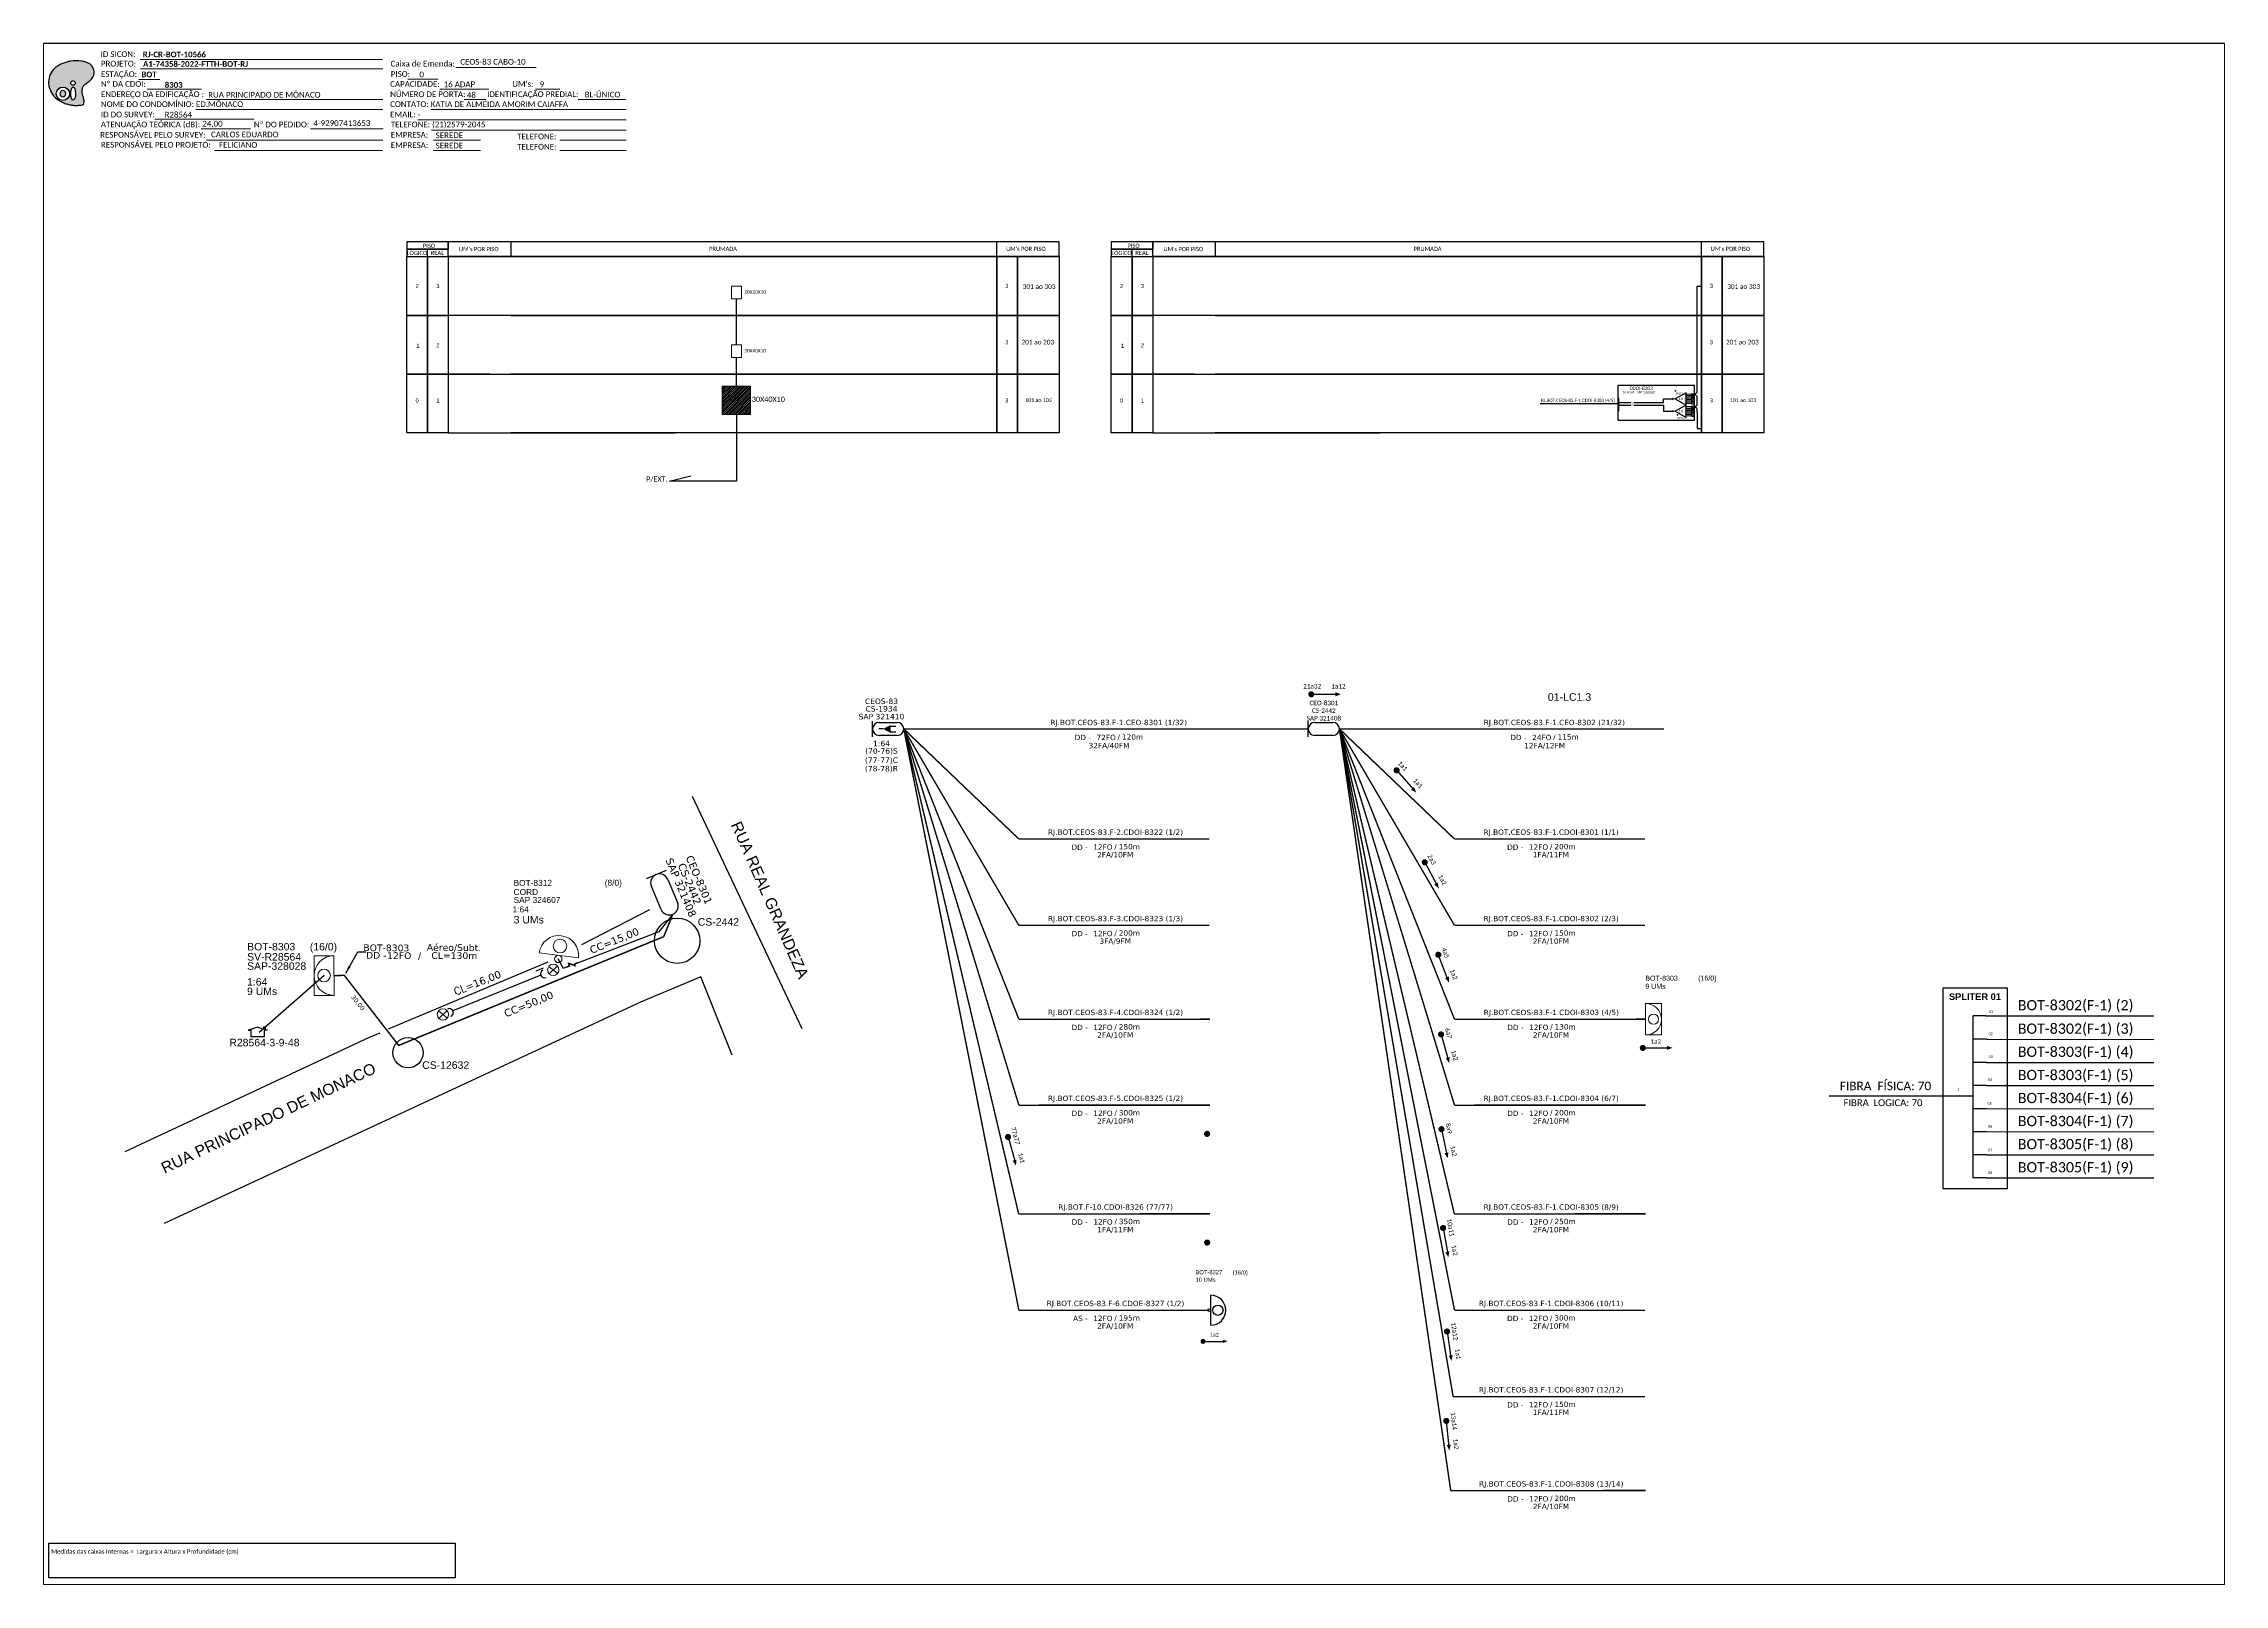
# Paper-space layout 'CDOI_8303' of a CAD drawing. Header units: metres. Extents: x 16.38 to 21.6, y 2.03 to 5.72.
# The model-space entities are those that its viewports show. They can reach past a viewport. Long polylines and large blocks are cut down to what shows.
import ezdxf
from ezdxf.enums import TextEntityAlignment as Align

# ---------------------------------------------------------------- set-up
doc = ezdxf.new("R2010")
doc.units = ezdxf.units.M
doc.linetypes.add('PHANTOM2', pattern=[1.25, 0.625, -0.125, 0.125, -0.125, 0.125, -0.125])
for name, color, linetype, lineweight in [('10.4-Postes', 1, 'Continuous', 0), ("20.0-LEGENDA DOS CDO'S", 1, 'Continuous', 0), ('20.1-CDO_INTERIOR', 1, 'Continuous', 0), ('20.2-CDO_POSTE', 1, 'Continuous', 5), ('20.6-CORDOALHA_SUPORTE', 7, 'Continuous', 25), ('40.1-ETIQUETAS', 1, 'Continuous', 20), ('CORDOALHA_SUPORTE', 7, 'Continuous', 25)]:
    doc.layers.add(name, color=color, linetype=linetype, lineweight=lineweight)
for name, color, linetype in [('20.4-CEOS', 1, 'Continuous'), ('20.5-CEO', 1, 'Continuous'), ('CAP a instalar', 1, 'Continuous'), ('CD de instalação futura', 8, 'Continuous'), ('celulas gpon', 7, 'Continuous'), ('label_cabos', 7, 'Continuous'), ('Legenda', 1, 'Continuous'), ('locais', 5, 'Continuous'), ('locais legendas', 7, 'Continuous'), ('Quadra', 98, 'Continuous'), ('Segmento Logradouro Texto', 7, 'Continuous'), ('SETA', 7, 'Continuous'), ('Subida Lateral', 5, 'Continuous'), ('surveys', 7, 'Continuous'), ('surveys legendas', 7, 'Continuous')]:
    doc.layers.add(name, color=color, linetype=linetype)
doc.layers.add('DROP DE CLIENTE', color=140, linetype='Continuous', plot=False)
doc.layers.add('EXTRA', color=50, linetype='Continuous', plot=False)
doc.styles.add('ARIAL', font='arial.ttf')
doc.styles.add('DIGICADE', font='arial.ttf')
doc.styles.add('ROMANS', font='romans.shx')
doc.styles.add('siredit', font='verdana.ttf')
doc.styles.get("Standard").update_dxf_attribs({"font": 'arial.ttf'})
doc.styles.add('WMF-Calibri0', font='calibri.ttf')
doc.styles.add('WMF-Calibri1', font='calibrib.ttf')
doc.linetypes.add('FENCELINE1', pattern='A,0.25,-0.1,[133,ltypeshp.shx,S=0.1,R=0,X=-0.1,Y=0],-0.1,1', length=1.45)
doc.dimstyles.new('CC', dxfattribs={"dimtxt": 1, "dimasz": 2, "dimexe": 0.18, "dimexo": 0.0625, "dimgap": 0.09, "dimtad": 0, "dimdec": 0, "dimrnd": 1, "dimzin": 0, "dimdsep": 46, "dimtxsty": 'siredit', "dimblk": 'NONE', "dimcen": 0, "dimse1": 1, "dimse2": 1, "dimsd1": 1, "dimsd2": 1, "dimclrt": 7, "dimadec": 0, "dimazin": 0, "dimtfac": 1, "dimtdec": 0, "dimtofl": 0, "dimtmove": 0, "dimatfit": 3, "dimfxl": 0, "dimtolj": 1, "dimtzin": 0, "dimarcsym": 0})
pattern_1 = [(45, (360.5351, 448.44473), (-0.3592102, 0.3592102), [])]

# ---------------------------------------------------------------- blocks, each defined once
blk = doc.blocks.new('OI')
h = blk.add_hatch(color=40)
edge = h.paths.add_edge_path()
edge.add_spline(control_points=[(4.35, -0.67), (3.92, -0.99), (3.26, -1.5), (2.81, -2.59), (2.9, -3.5), (3.06, -4.27), (3.31, -4.85), (3.37, -5.39), (3.4, -5.88), (3.2, -6.4), (2.54, -6.61), (1.65, -6.63), (0.55, -6.67), (-0.56, -6.42), (-1.61, -6.14), (-2.77, -5.61), (-3.92, -4.77), (-4.89, -3.7), (-5.34, -2.65), (-5.6, -1.94), (-5.85, -0.96), (-5.71, 0.47), (-5.1, 2.02), (-4.14, 3.02), (-3.3, 3.61), (-2.37, 4.16), (-1.36, 4.44), (-0.56, 4.7), (0.79, 4.85), (2.24, 4.97), (3.79, 4.57), (4.67, 4.21), (5.44, 3.65), (5.76, 2.99), (6.03, 2.21), (6.01, 1.46), (5.72, 0.64), (5.31, 0.08), (4.88, -0.38), (4.51, -0.55), (4.35, -0.67)], knot_values=[0, 0, 0, 0, 1.60434, 2.417191, 3.427595, 4.282808, 4.776746, 5.304182, 5.888771, 6.258406, 6.858137, 7.79129, 8.986195, 10.124242, 11.187857, 12.242908, 13.953784, 15.414161, 16.515391, 17.349188, 17.675853, 19.552021, 21.515531, 22.568638, 23.63245, 24.621084, 25.782718, 26.745347, 27.142653, 29.870543, 31.004649, 31.921532, 32.709589, 33.801391, 34.042471, 35.192333, 35.971461, 36.628871, 37.254359, 37.836911, 37.836911, 37.836911, 37.836911], degree=3, periodic=0)
h.paths.add_polyline_path([(1.13, -0.87, -1), (-0.04, -0.87, -1)], flags=16)
edge = h.paths.add_edge_path(flags=16)
edge.add_ellipse((0.56, -3.59), major_axis=(-0.02, 1.71), ratio=0.361305, start_angle=0, end_angle=360)
h.paths.add_polyline_path([(-0.36, -3.62, -1), (-3.8, -3.62, -1)], flags=16)
edge = h.paths.add_edge_path(flags=0)
edge.add_ellipse((-2.08, -3.62), major_axis=(0, 0.885), ratio=0.758294, start_angle=0, end_angle=360)
at = {"color": 40}
for centre, radius in [((-2.08, -3.62), 1.72), ((0.54, -0.87), 0.587)]:
    blk.add_circle(centre, radius, dxfattribs=at)
blk.add_ellipse((-2.08, -3.62), major_axis=(0, 0.885), ratio=0.758294, start_param=-3.141592653589792, end_param=3.141592653589792, dxfattribs=at)
blk.add_ellipse((0.56, -3.59), major_axis=(-0.02, 1.71), ratio=0.361305, dxfattribs=at)
at = {"color": 40, "start_tangent": (-0.800898, -0.598801), "end_tangent": (-0.800898, -0.598801)}
blk.add_spline([(4.35, -0.67), (3.2, -1.78), (2.9, -2.54), (2.92, -3.55), (3.12, -4.38), (3.28, -4.85), (3.37, -5.37), (3.35, -5.95), (3.2, -6.29), (2.66, -6.55), (1.73, -6.63), (0.54, -6.62), (-0.58, -6.41), (-1.6, -6.11), (-2.56, -5.67), (-3.95, -4.67), (-4.89, -3.56), (-5.37, -2.56), (-5.64, -1.78), (-5.72, -1.46), (-5.63, 0.42), (-4.84, 2.22), (-4.13, 2.99), (-3.27, 3.62), (-2.4, 4.09), (-1.3, 4.47), (-0.37, 4.72), (0.02, 4.77), (2.75, 4.8), (3.85, 4.53), (4.69, 4.16), (5.31, 3.68), (5.85, 2.73), (5.93, 2.5), (5.94, 1.35), (5.67, 0.62), (5.29, 0.08), (4.84, -0.36), (4.35, -0.67)], degree=3, dxfattribs=at)
blk = doc.blocks.new('SURVEY_SURVEY')
for p, q in [((0, 0.0000127), (-0.0000126, 0.000009)), ((-0.0000126, 0.000009), (-0.0000086, 0.000009)), ((-0.0000086, 0), (-0.0000086, 0.000009)), ((0.0000086, 0), (-0.0000086, 0)), ((0, 0.0000127), (0.0000126, 0.000009)), ((0.0000084, 0.0000132), (0.0000098, 0.0000132)), ((0.0000084, 0.0000103), (0.0000084, 0.0000132)), ((0.0000126, 0.000009), (0.0000086, 0.000009)), ((0.0000086, 0.000009), (0.0000086, 0)), ((0.0000098, 0.0000132), (0.0000098, 0.0000099))]:
    blk.add_line(p, q)
blk = doc.blocks.new('MANHOLE_MS')
at = {"linetype": 'Continuous'}
blk.add_circle((-0.00000001, 0), 0.00001012, dxfattribs=at)
blk = doc.blocks.new('CDOI_CT_ESQ')
at = {"layer": '20.1-CDO_INTERIOR', "color": 0, "lineweight": 18}
blk.add_lwpolyline([(-2.12, -2.13), (-2.12, 2.12), (0, 2.12), (0.01, -2.13)], close=True, dxfattribs=at)
blk.add_circle((-1.06, 0), 0.68, dxfattribs=at)
blk.add_arc((0.01, 0), 2.13, 90.0276, 270.0276, dxfattribs=at)
at = {"layer": "20.0-LEGENDA DOS CDO'S", "color": 0, "style": 'ARIAL'}
for tag, p in [('CDO_N', (-9.3, 2.69)), ('SAP', (-9.3, 0.61)), ('SURVEY', (-9.3, 1.6)), ('1:XX', (-9.31, -1.08)), ('UMS', (-9.31, -2.09))]:
    blk.add_attdef(tag, p, '', height=0.68, rotation=359.9724, dxfattribs=at)
blk.add_attdef('FIBRAS_UTILIZADAS', text='', height=0.68, rotation=359.9724, dxfattribs=at).set_placement((-1.59, 2.69), align=Align.CENTER)
blk = doc.blocks.new('POLE_POLE')
at = {"layer": '10.4-Postes', "color": 1, "linetype": 'PHANTOM2'}
for points in [[(-0.0000081, 0.0000105), (0.0000076, -0.0000022)], [(0.0000071, 0.000011), (-0.0000076, -0.0000027)]]:
    blk.add_lwpolyline(points, dxfattribs=at)
at = {"layer": '10.4-Postes', "color": 1}
blk.add_circle((-0.0000002, 0.0000042), 0.0000101, dxfattribs=at)
blk = doc.blocks.new('CDOE_CT_POST_DESENHO')
at = {"color": 0}
blk.add_line((2.14, 0.39), (-2.11, 0.39), dxfattribs=at)
for centre, radius in [((0.01, 1.4), 0.733), ((0.01, 0), 0.393)]:
    blk.add_circle(centre, radius, dxfattribs=at)
blk.add_arc((0.01, 0.39), 2.12, 0, 180, dxfattribs=at)
blk = doc.blocks.new('Inst CORD ALUMINIO 4.8 MM 3F(sem recursos)')
at = {"color": 0, "lineweight": 0, "style": 'ROMANS'}
blk.add_attdef('FID', (-19.18, -2.21), '', height=1, dxfattribs=at)
blk.add_attdef('LANCE', text='', height=1, dxfattribs=at).set_placement((-0.54, -2.21), align=Align.RIGHT)
at = {"color": 0, "lineweight": 0, "style": 'ROMANS', "flags": 3}
for tag, p in [('ID_ATIVIDADE', (-5.2, -6.67)), ('FATOR', (-5.2, -4.44))]:
    blk.add_attdef(tag, p, '', height=1, dxfattribs=at)
at = {"layer": 'label_cabos', "color": 0, "style": 'siredit'}
blk.add_attdef('QTDE', (-0.54, -2.21), '', height=1, rotation=359.69, dxfattribs=at)
blk = doc.blocks.new('Inst CDOE-8 CAIXA DIST OPT CDOE 48F_8D C_SPL OPTAP')
at = {"layer": "20.0-LEGENDA DOS CDO'S", "color": 0, "style": 'ARIAL'}
for tag, p, height in [('FID', (0.12, 5.25), 0.8), ('FIBRAS_UTILIZADAS', (2.38, 5.26), 0.8), ('SAP', (0.12, 2.96), 0.8), ('CORDOALHA', (0.12, 4.02), 0.8), ('1:XX', (-0.01, 1.7), 0.8), ('UMS', (0.14, 0.22), 1)]:
    blk.add_attdef(tag, p, '', height=height, rotation=0.118, dxfattribs=at)
at = {"layer": "20.0-LEGENDA DOS CDO'S", "color": 0}
for tag, p, style, flags in [('ID_ATIVIDADE', (0.12, 6.47), 'ARIAL', 3), ('FATOR', (7.92, 6.47), 'ARIAL', 1), ('QTDE', (0.23, -0.97), 'DIGICADE', 3)]:
    blk.add_attdef(tag, p, '', height=0.8, rotation=0.118, dxfattribs=dict(at, style=style, flags=flags))
blk = doc.blocks.new('LEGENDA DOS CABOS')
at = {"layer": 'EXTRA', "style": 'siredit'}
for tag, p in [('ID', (4.6, 0.97)), ('XX', (9.03, 0.97))]:
    blk.add_attdef(tag, text='', height=0.48, rotation=359.69, dxfattribs=at).set_placement(p, align=Align.MIDDLE_CENTER)
at = {"layer": 'Legenda', "color": 7, "style": 'siredit'}
for tag, p in [('TIPO_CABO', (1.31, 0)), ('CABO', (4.69, -0.05)), ('/', (6.81, -0.05)), ('METROS', (10.03, -0.05))]:
    blk.add_attdef(tag, text='', height=0.8, rotation=359.69, dxfattribs=at).set_placement(p, align=Align.MIDDLE_CENTER)
blk = doc.blocks.new('_None')
blk = doc.blocks.new('CEOS_RP_CT_DRT')
at = {"layer": '20.4-CEOS', "color": 0}
for p, q in [((-4.54, 1.19), (-1.19, 1.19)), ((-1.19, -1.19), (-4.54, -1.19))]:
    blk.add_line(p, q, dxfattribs=at)
for points in [[(-5.73, -1.43), (-5.73, 1.44)], [(-3.79, 0), (-4.59, 0)], [(-2.47, 0.48), (-1.45, 0.48)], [(-2.47, -0.52), (-1.45, -0.52)]]:
    blk.add_lwpolyline(points, dxfattribs=at)
blk.add_lwpolyline([(-3.79, 0, 0, 1.47, 0), (-2.41, 0, 1.47, 1.47, 0)], format="xyseb", dxfattribs=at)
for centre, start, end in [((-4.54, 0), 90, 270), ((-1.19, 0), 270, 90)]:
    blk.add_arc(centre, 1.19, start, end, dxfattribs=at)
at = {"layer": '20.4-CEOS', "color": 7, "style": 'siredit'}
for tag, p in [('Nº_DA_CEOS', (-2.86, 5.6)), ('LOCAL', (-2.86, 4.24)), ('SAP', (-2.86, 2.78)), ('RACIO_SPLITAGEM', (-2.86, -1.88)), ('FIBRAS_SPLITTER', (-2.86, -3.58)), ('RESERVA_FINAIS', (-2.86, -6.39)), ('FIBRAS_TOP_C', (-2.86, -5.08))]:
    blk.add_attdef(tag, text='', height=1.01, dxfattribs=at).set_placement(p, align=Align.TOP_CENTER)
blk = doc.blocks.new('CDOI_INT')
at = {"layer": '20.1-CDO_INTERIOR', "color": 0, "lineweight": 18}
blk.add_lwpolyline([(4.25, -4.25), (4.25, 4.25), (0, 4.25), (0, -4.25)], close=True, dxfattribs=at)
blk.add_circle((2.12, 0), 1.36, dxfattribs=at)
blk.add_arc((0, 0), 4.25, 270, 90, dxfattribs=at)
at = {"layer": "20.0-LEGENDA DOS CDO'S", "color": 0, "style": 'ARIAL'}
for tag, p in [('SAP', (-0.08, 6.23)), ('CDO_N', (-0.08, 10.38)), ('SURVEY', (-0.08, 8.2)), ('SPLITER_1', (21.18, 10.38)), ('SPLITER_2', (21.19, 8.68)), ('1:XX', (5.94, -2.22)), ('UMS', (5.94, -4.24))]:
    blk.add_attdef(tag, p, '', height=1.36, dxfattribs=at)
blk.add_attdef('FIBRAS_UTILIZADAS', text='', height=1.36, dxfattribs=at).set_placement((15.34, 10.38), align=Align.CENTER)
blk = doc.blocks.new('ETIQUETA_RS5F')
at = {"layer": '40.1-ETIQUETAS', "color": 0, "style": 'siredit'}
blk.add_text('/', height=1.5, dxfattribs=at).set_placement((1.55, -1.95), align=Align.MIDDLE_RIGHT)
for tag, p in [('ETIQUETA_R_SECUNDARIA', (1.18, 2.1)), ('ETIQUETA_R_PRIMARIA', (1.18, 4.1)), ('F_ATIVAS/F_MORTAS', (1.11, -4.24))]:
    blk.add_attdef(tag, text='', height=1.5, dxfattribs=at).set_placement(p, align=Align.MIDDLE_CENTER)
for tag, p in [('TIPO_CABO', (-6.62, -2.12)), ('CAP_CABO', (0.37, -2.09))]:
    blk.add_attdef(tag, text='', height=1.5, dxfattribs=at).set_placement(p, align=Align.MIDDLE_RIGHT)
blk.add_attdef('METROS', text='', height=1.5, dxfattribs=at).set_placement((2.11, -1.95), align=Align.MIDDLE_LEFT)
for tag, p in [('FUSÃO_1', (0.82, -8.39)), ('FUSÃO_2', (0.82, -10.6)), ('FUSÃO_3', (0.82, -12.93)), ('FUSÃO_4', (0.82, -15.14)), ('FUSÃO_5', (0.82, -17.16))]:
    blk.add_attdef(tag, text='', height=1.5, dxfattribs=at).set_placement(p, align=Align.CENTER)
blk = doc.blocks.new('CDOE-TEXTO PADRÃO')
at = {"layer": "20.0-LEGENDA DOS CDO'S", "color": 0, "style": 'ARIAL'}
for tag, p in [('CDO_N', (0.49, 7.39)), ('SAP', (0.51, 1.67)), ('CORDOALHA', (0.5, 4.33)), ('SPLITER_1', (0.59, -0.91)), ('(XX-XX_F)S', (0.54, -8.29)), ('SPLITER_2', (0.6, -3.55)), ('(XX-XX_L)S', (0.55, -10.83)), ('UMS', (0.55, -13.15))]:
    blk.add_attdef(tag, p, '', height=1.7, rotation=0.11799, dxfattribs=at)
blk.add_attdef('FIBRAS_UTILIZADAS', text='', height=1.7, rotation=0.11799, dxfattribs=at).set_placement((19.77, 7.43), align=Align.CENTER)
blk = doc.blocks.new('SPLITTER_')
blk.add_point((0, 0))
at = {"style": 'ARIAL', "flags": 4}
blk.add_attdef('SPLT', (0, -3.3), '', height=1.5, dxfattribs=at)
blk = doc.blocks.new('SPLT_1-8_SC-APC')
at = {"color": 1, "lineweight": 0}
blk.add_lwpolyline([(-17, -7.5), (-19.3, -7.5)], dxfattribs=at)
at = {"color": 1}
blk.add_lwpolyline([(-7.4, -2.1), (-17, -7.5), (-7.4, -13), (-7.4, -2.1)], dxfattribs=at)
at = {"color": 3, "lineweight": 0}
for points in [[(-3, -3.5), (-7.4, -3.5)], [(-7.4, -4.7), (-3, -4.7)], [(-7.4, -5.8), (-3, -5.8)], [(-7.4, -7), (-3, -7)], [(-7.4, -8.1), (-3, -8.1)], [(-7.4, -9.3), (-3, -9.3)], [(-7.4, -10.4), (-3, -10.4)], [(-7.4, -11.6), (-3, -11.6)], [(-2.4, -3), (-2.4, -4)], [(-2.4, -3), (0, -3)], [(-2.4, -4), (0, -4)], [(-2.4, -4.2), (-2.4, -5.2)], [(-2.4, -4.2), (0, -4.2)], [(-2.4, -5.2), (0, -5.2)], [(-2.4, -5.3), (-2.4, -6.3)], [(-2.4, -5.3), (0, -5.3)], [(-2.4, -6.3), (0, -6.3)], [(-2.4, -6.5), (-2.4, -7.5)], [(-2.4, -6.5), (0, -6.5)], [(-2.4, -7.5), (0, -7.5)], [(-2.4, -7.6), (-2.4, -8.6)], [(-2.4, -7.6), (0, -7.6)], [(-2.4, -8.6), (0, -8.6)], [(-2.4, -8.8), (-2.4, -9.8)], [(-2.4, -8.8), (0, -8.8)], [(-2.4, -9.8), (0, -9.8)], [(-2.4, -9.9), (-2.4, -10.9)], [(-2.4, -9.9), (0, -9.9)], [(-2.4, -10.9), (0, -10.9)], [(-2.4, -11.1), (-2.4, -12.1)], [(-2.4, -11.1), (0, -11.1)], [(-2.4, -12.1), (0, -12.1)]]:
    blk.add_lwpolyline(points, dxfattribs=at)
for points in [[(-3, -3.2), (-2.4, -3.2), (-2.4, -3.8), (-3, -3.8)], [(-3, -4.4), (-2.4, -4.4), (-2.4, -5), (-3, -5)], [(-3, -5.5), (-2.4, -5.5), (-2.4, -6.1), (-3, -6.1)], [(-3, -6.7), (-2.4, -6.7), (-2.4, -7.3), (-3, -7.3)], [(-3, -7.8), (-2.4, -7.8), (-2.4, -8.4), (-3, -8.4)], [(-3, -9), (-2.4, -9), (-2.4, -9.6), (-3, -9.6)], [(-3, -10.1), (-2.4, -10.1), (-2.4, -10.7), (-3, -10.7)], [(-3, -11.3), (-2.4, -11.3), (-2.4, -11.9), (-3, -11.9)]]:
    blk.add_lwpolyline(points, close=True, dxfattribs=at)
at = {"color": 1, "style": 'ARIAL'}
for s, height, p in [('1:8', 2, (-13.9, -8.4)), ('S1', 0.75, (-8.7, -3.8)), ('S2', 0.75, (-8.7, -5)), ('S3', 0.75, (-8.7, -6.2)), ('S4', 0.75, (-8.7, -7.4)), ('S5', 0.75, (-8.7, -8.6)), ('S6', 0.75, (-8.7, -9.7)), ('S7', 0.75, (-8.7, -10.8)), ('S8', 0.75, (-8.7, -11.9))]:
    blk.add_text(s, height=height, dxfattribs=at).set_placement(p)
blk = doc.blocks.new('A$C415C251F')
at = {"color": 3}
blk.add_point((0, 0), dxfattribs=at)
blk = doc.blocks.new('LEG_CDOIA8_C-SPLT_DIR')
at = {"color": 3}
blk.add_blockref('A$C415C251F', (0, 0), dxfattribs=at)
at = {"color": 1, "style": 'WMF-Calibri0', "flags": 4}
blk.add_attdef('CDO', (-26.8, -2.6), '', height=2, dxfattribs=at)
blk.add_attdef('MODELO', text='', height=1.5, dxfattribs=at).set_placement((-22.2, -4.5), align=Align.CENTER)
at = {"style": 'ARIAL', "flags": 4}
blk.add_attdef('SPLITAGEM', text='', height=1.5, dxfattribs=at).set_placement((-18.4, -12.6), align=Align.CENTER)

msp = doc.modelspace()

# ---------------------------------------------------------------- hatches: boundary and pattern name
h = msp.add_hatch()
h.set_pattern_fill('ANSI31', color=1, scale=0.16, style=0)
h.set_pattern_definition(pattern_1)
h.paths.add_polyline_path([(248.95, 451.89), (238.03, 451.89), (238.03, 440.97), (248.95, 440.97)])
h.paths.add_polyline_path([(240.54, 445.69), (245.48, 445.69), (245.48, 448.39), (240.54, 448.39)], flags=24)
h = msp.add_hatch()
h.set_pattern_fill('ANSI31', color=1, scale=0.16, style=0)
h.set_pattern_definition(pattern_1)
h.paths.add_polyline_path([(248.95, 451.89), (238.03, 451.89), (238.03, 440.97), (248.95, 440.97)])
h.paths.add_polyline_path([(240.54, 445.69), (245.48, 445.69), (245.48, 448.39), (240.54, 448.39)], flags=24)
h = msp.add_hatch(color=3)
h.dxf.hatch_style = 1
edge = h.paths.add_edge_path()
edge.add_arc((604.56, 447.01), 0.184, 0, 360)
h = msp.add_hatch(color=3)
h.dxf.hatch_style = 1
edge = h.paths.add_edge_path()
edge.add_arc((604.56, 442.25), 0.184, 0, 360)

# ---------------------------------------------------------------- linework, layer by layer
for p, q in [((132.34, 507.54), (132.34, 507.54)), ((132.34, 507.54), (132.34, 504.69)), ((287.1, 507.54), (132.34, 507.54)), ((132.34, 507.54), (132.34, 507.54)), ((132.34, 507.54), (132.34, 504.69)), ((287.1, 507.54), (132.34, 507.54)), ((367.92, 507.54), (287.1, 507.54)), ((367.92, 507.54), (343.92, 507.54)), ((343.92, 501.85), (343.92, 507.54)), ((343.92, 501.85), (343.92, 507.54)), ((367.92, 501.85), (367.92, 507.54)), ((367.92, 501.85), (367.92, 507.54)), ((404.03, 507.54), (404.03, 507.54)), ((404.03, 507.54), (404.03, 504.69)), ((558.8, 507.54), (404.03, 507.54)), ((404.03, 507.54), (404.03, 507.54)), ((404.03, 507.54), (404.03, 504.69)), ((558.8, 507.54), (404.03, 507.54)), ((639.62, 507.54), (558.8, 507.54)), ((639.62, 507.54), (615.62, 507.54)), ((615.62, 501.85), (615.62, 507.54)), ((615.62, 501.85), (615.62, 507.54)), ((639.62, 501.85), (639.62, 507.54)), ((639.62, 501.85), (639.62, 507.54)), ((343.92, 501.85), (132.34, 501.85)), ((132.34, 501.85), (343.92, 501.85)), ((343.92, 501.85), (132.34, 501.85)), ((132.34, 501.85), (343.92, 501.85)), ((351.92, 501.85), (343.92, 501.85)), ((343.92, 501.85), (343.92, 479.22)), ((343.92, 501.85), (351.92, 501.85)), ((343.92, 479.22), (343.92, 501.85)), ((351.92, 501.85), (343.92, 501.85)), ((343.92, 501.85), (343.92, 479.22)), ((343.92, 501.85), (351.92, 501.85)), ((343.92, 479.22), (343.92, 501.85)), ((367.92, 501.85), (351.92, 501.85)), ((351.92, 501.85), (367.92, 501.85)), ((351.92, 479.22), (351.92, 501.85)), ((351.92, 501.85), (351.92, 479.22)), ((367.92, 501.85), (351.92, 501.85)), ((351.92, 501.85), (367.92, 501.85)), ((351.92, 479.22), (351.92, 501.85)), ((351.92, 501.85), (351.92, 479.22)), ((367.92, 501.85), (367.92, 479.22)), ((367.92, 501.85), (367.92, 479.22)), ((615.62, 501.85), (404.03, 501.85)), ((404.03, 501.85), (615.62, 501.85)), ((615.62, 501.85), (404.03, 501.85)), ((404.03, 501.85), (615.62, 501.85)), ((623.62, 501.85), (615.62, 501.85)), ((615.62, 501.85), (615.62, 479.22)), ((615.62, 501.85), (623.62, 501.85)), ((615.62, 479.22), (615.62, 501.85)), ((623.62, 501.85), (615.62, 501.85)), ((615.62, 501.85), (615.62, 479.22)), ((615.62, 501.85), (623.62, 501.85)), ((615.62, 479.22), (615.62, 501.85)), ((639.62, 501.85), (623.62, 501.85)), ((623.62, 501.85), (639.62, 501.85)), ((623.62, 479.22), (623.62, 501.85)), ((623.62, 501.85), (623.62, 479.22)), ((639.62, 501.85), (623.62, 501.85)), ((623.62, 501.85), (639.62, 501.85)), ((623.62, 479.22), (623.62, 501.85)), ((623.62, 501.85), (623.62, 479.22)), ((639.62, 501.85), (639.62, 479.22)), ((639.62, 501.85), (639.62, 479.22)), ((116.34, 479.22), (124.34, 479.22)), ((116.34, 456.59), (116.34, 479.22)), ((116.34, 479.22), (124.34, 479.22)), ((116.34, 456.59), (116.34, 479.22)), ((124.34, 479.22), (124.34, 456.59)), ((124.34, 479.22), (132.34, 479.22)), ((124.34, 456.59), (124.34, 479.22)), ((124.34, 479.22), (124.34, 456.59)), ((124.34, 479.22), (132.34, 479.22)), ((124.34, 456.59), (124.34, 479.22)), ((132.34, 479.22), (132.34, 456.59)), ((148.34, 479.22), (132.34, 479.22)), ((132.34, 479.22), (132.34, 456.59)), ((132.34, 479.22), (132.34, 456.59)), ((148.34, 479.22), (132.34, 479.22)), ((132.34, 479.22), (132.34, 456.59)), ((343.92, 479.22), (156.33, 479.22)), ((343.92, 479.22), (156.33, 479.22)), ((351.92, 479.22), (343.92, 479.22)), ((351.92, 479.22), (343.92, 479.22)), ((367.92, 479.22), (351.92, 479.22)), ((367.92, 479.22), (351.92, 479.22)), ((388.04, 479.22), (396.03, 479.22)), ((388.04, 456.59), (388.04, 479.22)), ((388.04, 479.22), (396.03, 479.22)), ((388.04, 456.59), (388.04, 479.22)), ((396.03, 479.22), (396.03, 456.59)), ((396.03, 479.22), (404.03, 479.22)), ((396.03, 456.59), (396.03, 479.22)), ((396.03, 479.22), (396.03, 456.59)), ((396.03, 479.22), (404.03, 479.22)), ((396.03, 456.59), (396.03, 479.22)), ((404.03, 479.22), (404.03, 456.59)), ((420.03, 479.22), (404.03, 479.22)), ((404.03, 479.22), (404.03, 456.59)), ((404.03, 479.22), (404.03, 456.59)), ((420.03, 479.22), (404.03, 479.22)), ((404.03, 479.22), (404.03, 456.59)), ((615.62, 479.22), (428.03, 479.22)), ((615.62, 479.22), (428.03, 479.22)), ((623.62, 479.22), (615.62, 479.22)), ((623.62, 479.22), (615.62, 479.22)), ((639.62, 479.22), (623.62, 479.22)), ((639.62, 479.22), (623.62, 479.22)), ((116.34, 456.59), (124.34, 456.59)), ((116.34, 433.95), (116.34, 456.59)), ((124.34, 456.59), (116.34, 456.59)), ((116.34, 456.59), (124.34, 456.59)), ((116.34, 433.95), (116.34, 456.59)), ((124.34, 456.59), (116.34, 456.59)), ((124.34, 456.59), (124.34, 433.95)), ((124.34, 456.59), (132.34, 456.59)), ((124.34, 433.95), (124.34, 456.59)), ((132.34, 456.59), (124.34, 456.59)), ((124.34, 456.59), (124.34, 433.95)), ((124.34, 456.59), (132.34, 456.59)), ((124.34, 433.95), (124.34, 456.59)), ((132.34, 456.59), (124.34, 456.59)), ((132.34, 456.59), (132.34, 433.95)), ((148.34, 456.59), (132.34, 456.59)), ((132.34, 456.59), (132.34, 433.95)), ((132.34, 456.59), (148.34, 456.59)), ((132.34, 456.59), (132.34, 433.95)), ((148.34, 456.59), (132.34, 456.59)), ((132.34, 456.59), (132.34, 433.95)), ((132.34, 456.59), (148.34, 456.59)), ((388.04, 456.59), (396.03, 456.59)), ((388.04, 433.95), (388.04, 456.59)), ((396.03, 456.59), (388.04, 456.59)), ((388.04, 456.59), (396.03, 456.59)), ((388.04, 433.95), (388.04, 456.59)), ((396.03, 456.59), (388.04, 456.59)), ((396.03, 456.59), (396.03, 433.95)), ((396.03, 456.59), (404.03, 456.59)), ((396.03, 433.95), (396.03, 456.59)), ((404.03, 456.59), (396.03, 456.59)), ((396.03, 456.59), (396.03, 433.95)), ((396.03, 456.59), (404.03, 456.59)), ((396.03, 433.95), (396.03, 456.59)), ((404.03, 456.59), (396.03, 456.59)), ((404.03, 456.59), (404.03, 433.95)), ((420.03, 456.59), (404.03, 456.59)), ((404.03, 456.59), (404.03, 433.95)), ((404.03, 456.59), (420.03, 456.59)), ((404.03, 456.59), (404.03, 433.95)), ((420.03, 456.59), (404.03, 456.59)), ((404.03, 456.59), (404.03, 433.95)), ((404.03, 456.59), (420.03, 456.59)), ((132.34, 433.95), (219.89, 433.95)), ((132.34, 433.95), (219.89, 433.95)), ((404.03, 433.95), (491.58, 433.95)), ((404.03, 433.95), (491.58, 433.95))]:
    msp.add_line(p, q)
at = {"color": 7, "linetype": 'Continuous'}
for p, q in [((720.25, 209.16), (720.25, 146.63)), ((725.31, 209.16), (720.25, 209.16)), ((725.57, 200.12), (720.5, 200.12)), ((725.57, 191.2), (720.5, 191.2)), ((714.99, 178.31), (720.23, 178.31)), ((725.57, 182.24), (720.5, 182.24)), ((725.57, 173.37), (720.5, 173.37)), ((725.57, 164.49), (720.5, 164.49)), ((725.57, 155.58), (720.5, 155.58)), ((725.57, 146.68), (720.5, 146.68))]:
    msp.add_line(p, q, dxfattribs=at)
at = {"color": 10, "linetype": 'Continuous'}
for p, q in [((725.31, 209.16), (790.04, 209.15)), ((725.57, 200.12), (790.04, 200.1)), ((725.57, 191.22), (790.04, 191.2)), ((725.57, 182.26), (790.04, 182.24)), ((725.57, 173.38), (790.04, 173.37)), ((725.57, 164.51), (790.04, 164.49)), ((725.57, 155.59), (790.04, 155.57)), ((725.57, 146.68), (790.04, 146.66))]:
    msp.add_line(p, q, dxfattribs=at)
at = {"color": 1, "linetype": 'Continuous', "lineweight": 60}
msp.add_line((714.99, 178.31), (664.9, 178.15), dxfattribs=at)
at = {"color": 7}
for points in [[(-23.71, -10.03), (817.29, -10.03), (817.29, 583.97), (-23.71, 583.97)], [(708.77, 142.62), (733.66, 142.62), (733.66, 219.88), (708.77, 219.88)]]:
    msp.add_lwpolyline(points, close=True, dxfattribs=at)
at = {"lineweight": 0}
for points in [[(13.53, 577.88), (107.04, 577.88)], [(13.64, 574.23), (107.15, 574.23)], [(135.26, 574.83), (166.19, 574.83)], [(13.01, 570.19), (21.07, 570.19)], [(116.74, 570.25), (128.41, 570.25)], [(129.11, 566.42), (148.04, 566.42)], [(34.94, 558.6), (107.15, 558.6)], [(39.14, 562.43), (107.15, 562.43)], [(125.56, 558.6), (200.92, 558.6)], [(19.14, 554.83), (57.35, 554.83)], [(120.59, 554.62), (200.92, 554.62)], [(125.86, 550.63), (200.92, 550.63)]]:
    msp.add_lwpolyline(points, dxfattribs=at)
at = {"color": 7, "lineweight": 0}
for points in [[(16.28, 566.42), (37.17, 566.42)], [(165.96, 566.42), (175.39, 566.42)], [(138.44, 562.43), (146.99, 562.43)], [(182.38, 562.43), (200.88, 562.43)], [(37.03, 551.18), (56.12, 551.18)], [(39.14, 546.8), (107.15, 546.8)], [(79.16, 551.18), (107.17, 551.18)], [(126.61, 546.8), (144.83, 546.8)], [(175.35, 546.8), (200.92, 546.8)], [(42.2, 542.82), (107.15, 542.82)], [(126.61, 542.82), (144.83, 542.82)], [(175.35, 542.82), (200.92, 542.82)]]:
    msp.add_lwpolyline(points, dxfattribs=at)
at = {"color": 0}
for points in [[(116.34, 504.69), (132.34, 504.69), (132.34, 507.54), (116.34, 507.54)], [(116.34, 504.69), (132.34, 504.69), (132.34, 507.54), (116.34, 507.54)], [(116.34, 501.85), (132.34, 501.85), (132.34, 504.69), (116.34, 504.69)], [(116.34, 501.85), (132.34, 501.85), (132.34, 504.69), (116.34, 504.69)], [(388.04, 504.69), (404.03, 504.69), (404.03, 507.54), (388.04, 507.54)], [(388.04, 504.69), (404.03, 504.69), (404.03, 507.54), (388.04, 507.54)], [(388.04, 501.85), (404.03, 501.85), (404.03, 504.69), (388.04, 504.69)], [(388.04, 501.85), (404.03, 501.85), (404.03, 504.69), (388.04, 504.69)], [(-21.7, 5.82), (135.04, 5.82), (135.04, -7.53), (-21.7, -7.53)]]:
    msp.add_lwpolyline(points, close=True, dxfattribs=at)
for points in [[(124.34, 501.85), (124.34, 504.69)], [(124.34, 501.85), (124.34, 504.69)], [(156.57, 501.85), (156.57, 507.54)], [(156.57, 501.85), (156.57, 507.54)], [(396.03, 501.85), (396.03, 504.69)], [(396.03, 501.85), (396.03, 504.69)], [(428.26, 501.85), (428.26, 507.54)], [(428.26, 501.85), (428.26, 507.54)], [(156.33, 479.22), (148.34, 479.22)], [(156.33, 479.22), (148.34, 479.22)], [(156.33, 479.22), (343.92, 479.22), (343.92, 456.59), (156.33, 456.59)], [(156.33, 479.22), (343.92, 479.22), (343.92, 456.59), (156.33, 456.59)], [(428.03, 479.22), (420.03, 479.22)], [(428.03, 479.22), (420.03, 479.22)], [(428.03, 479.22), (615.62, 479.22), (615.62, 456.59), (428.03, 456.59)], [(428.03, 479.22), (615.62, 479.22), (615.62, 456.59), (428.03, 456.59)], [(148.34, 456.59), (156.33, 456.59)], [(148.34, 456.59), (156.33, 456.59)], [(156.33, 456.59), (343.92, 456.59), (343.92, 433.95), (156.33, 433.95)], [(156.33, 456.59), (343.92, 456.59), (343.92, 433.95), (156.33, 433.95)], [(420.03, 456.59), (428.03, 456.59)], [(420.03, 456.59), (428.03, 456.59)], [(428.03, 456.59), (615.62, 456.59), (615.62, 433.95), (428.03, 433.95)], [(428.03, 456.59), (615.62, 456.59), (615.62, 433.95), (428.03, 433.95)], [(588.23, 444.63), (588.38, 444.63)], [(132.34, 433.95), (116.34, 433.95)], [(404.03, 433.95), (388.04, 433.95)], [(183.91, 236.69), (210.03, 250.16)]]:
    msp.add_lwpolyline(points)
for points in [[(116.34, 501.85), (124.34, 501.85), (124.34, 479.22), (116.34, 479.22)], [(116.34, 501.85), (124.34, 501.85), (124.34, 479.22), (116.34, 479.22)], [(124.34, 501.85), (132.34, 501.85), (132.34, 479.22), (124.34, 479.22)], [(124.34, 501.85), (132.34, 501.85), (132.34, 479.22), (124.34, 479.22)], [(388.04, 501.85), (396.03, 501.85), (396.03, 479.22), (388.04, 479.22)], [(388.04, 501.85), (396.03, 501.85), (396.03, 479.22), (388.04, 479.22)], [(396.03, 501.85), (404.03, 501.85), (404.03, 479.22), (396.03, 479.22)], [(396.03, 501.85), (404.03, 501.85), (404.03, 479.22), (396.03, 479.22)], [(343.92, 479.22), (351.92, 479.22), (351.92, 456.59), (343.92, 456.59)], [(343.92, 479.22), (351.92, 479.22), (351.92, 456.59), (343.92, 456.59)], [(351.92, 479.22), (367.92, 479.22), (367.92, 456.59), (351.92, 456.59)], [(351.92, 479.22), (367.92, 479.22), (367.92, 456.59), (351.92, 456.59)], [(615.62, 479.22), (623.62, 479.22), (623.62, 456.59), (615.62, 456.59)], [(615.62, 479.22), (623.62, 479.22), (623.62, 456.59), (615.62, 456.59)], [(623.62, 479.22), (639.62, 479.22), (639.62, 456.59), (623.62, 456.59)], [(623.62, 479.22), (639.62, 479.22), (639.62, 456.59), (623.62, 456.59)], [(343.92, 456.59), (351.92, 456.59), (351.92, 433.95), (343.92, 433.95)], [(343.92, 456.59), (351.92, 456.59), (351.92, 433.95), (343.92, 433.95)], [(351.92, 456.59), (367.92, 456.59), (367.92, 433.95), (351.92, 433.95)], [(351.92, 456.59), (367.92, 456.59), (367.92, 433.95), (351.92, 433.95)], [(615.62, 456.59), (623.62, 456.59), (623.62, 433.95), (615.62, 433.95)], [(615.62, 456.59), (623.62, 456.59), (623.62, 433.95), (615.62, 433.95)], [(623.62, 456.59), (639.62, 456.59), (639.62, 433.95), (623.62, 433.95)], [(623.62, 456.59), (639.62, 456.59), (639.62, 433.95), (623.62, 433.95)]]:
    msp.add_lwpolyline(points, close=True)
at = {"color": 0, "lineweight": 0}
for points in [[(241.6, 490.53), (245.37, 490.53), (245.37, 485.63), (241.6, 485.63)], [(241.6, 467.9), (245.37, 467.9), (245.37, 462.99), (241.6, 462.99)]]:
    msp.add_lwpolyline(points, close=True, dxfattribs=at)
at = {"color": 3}
for points in [[(613.95, 450.7), (613.95, 490.53), (615.62, 490.53)], [(243.49, 467.9), (243.49, 485.63)], [(243.49, 451.89), (243.49, 462.99)], [(589.6, 445.67), (600.99, 445.67), (600.99, 447.01), (604.75, 447.01)], [(613.94, 441.85), (613.94, 443.13), (613.08, 443.96), (613.94, 444.78), (613.94, 444.78), (613.94, 447.89)], [(613.95, 446.7), (613.95, 447.97), (613.09, 448.8), (613.95, 449.63), (613.95, 449.63), (613.95, 450.7)], [(243.49, 440.97), (243.49, 415.34), (217.6, 415.34), (225.91, 417.29)], [(583.78, 445.67), (588.23, 445.67), (588.23, 445.67)], [(588.23, 445.67), (588.38, 445.67)], [(613.94, 441.85), (613.94, 435.64), (615.62, 435.64)]]:
    msp.add_lwpolyline(points, dxfattribs=at)
at = {"color": 1, "lineweight": 0}
msp.add_lwpolyline([(248.95, 451.89), (238.03, 451.89), (238.03, 440.97), (248.95, 440.97)], close=True, dxfattribs=at)
msp.add_lwpolyline([(248.95, 451.89), (238.03, 451.89), (238.03, 440.97), (248.95, 440.97)], close=True, dxfattribs=at)
at = {"color": 1}
for points in [[(583.53, 452.28), (612.97, 452.28)], [(583.53, 438.69), (583.53, 452.28)], [(583.78, 442.28), (583.78, 447.36)], [(612.97, 438.69), (612.97, 452.28)], [(612.97, 438.69), (583.53, 438.69)]]:
    msp.add_lwpolyline(points, dxfattribs=at)
at = {"color": 1, "const_width": 0.449}
msp.add_lwpolyline([(583.78, 445.2), (553.36, 445.2)], dxfattribs=at)
at = {"color": 2}
for points in [[(583.78, 444.63), (588.23, 444.63), (588.23, 444.63)], [(588.23, 444.63), (588.38, 444.63)], [(589.72, 444.63), (600.99, 444.63), (600.99, 442.25), (604.56, 442.25)]]:
    msp.add_lwpolyline(points, dxfattribs=at)
at = {"const_width": 1.18}
for points in [[(464.58, 333.12, 1), (465.75, 333.12, 1)], [(497.66, 304.26, 1), (498.44, 303.38, 1)], [(508.64, 268.9, 1), (509.19, 267.86, 1)], [(513.93, 233.25, 1), (514.35, 232.15, 1)], [(515.05, 202.58, 1), (515.37, 201.45, 1)], [(348.08, 163.04, 1), (348.39, 161.9, 1)], [(424.4, 163.66, 1), (425.58, 163.66, 1)], [(515.25, 166.04, 1), (515.49, 164.89, 1)], [(515.89, 127.94, 1), (516.1, 126.78, 1)], [(424.42, 121.75, 1), (425.6, 121.75, 1)], [(517.43, 88.04, 1), (517.6, 86.87, 1)], [(517.17, 53.58, 1), (517.29, 52.41, 1)]]:
    msp.add_lwpolyline(points, format="xyb", close=True, dxfattribs=at)
at = {"color": 7}
for points, const_width in [([(592.43, 196.79, 1), (593.6, 196.79, 1)], 1.18), ([(422.93, 83.66, 1), (423.9, 83.66, 1)], 0.972)]:
    msp.add_lwpolyline(points, format="xyb", close=True, dxfattribs=dict(at, const_width=const_width))
at = {"color": 3}
for centre in [(604.56, 447.01), (604.56, 442.25)]:
    msp.add_circle(centre, 0.184, dxfattribs=at)
at = {"layer": '20.4-CEOS', "color": 5}
for p, q in [((466.49, 322.28), (473.51, 322.28)), ((473.51, 317.27), (466.49, 317.27))]:
    msp.add_line(p, q, dxfattribs=at)
msp.add_lwpolyline([(463.99, 316.76), (463.99, 322.79)], dxfattribs=at)
for centre, start, end in [((466.49, 319.77), 90, 270), ((473.51, 319.77), 270, 90)]:
    msp.add_arc(centre, 2.5, start, end, dxfattribs=at)
at = {"layer": '20.5-CEO', "color": 5}
for p, q in [((216.34, 265.19), (208.67, 261.97)), ((217.02, 261.74), (220.76, 252.83)), ((214.4, 250.16), (210.66, 259.07))]:
    msp.add_line(p, q, dxfattribs=at)
for centre, start, end in [((213.84, 260.41), 22.77808, 202.77808), ((217.58, 251.49), 202.77808, 22.77808)]:
    msp.add_arc(centre, 3.45, start, end, dxfattribs=at)
at = {"layer": 'CAP a instalar', "color": 7, "linetype": 'FENCELINE1', "ltscale": 50}
for p, q in [((218.92, 248.31), (213.52, 241.58)), ((213.52, 241.58), (181.13, 229.13)), ((176.73, 227.44), (174.78, 231.08)), ((177.77, 227.87), (176.73, 227.44))]:
    msp.add_line(p, q, dxfattribs=at)
at = {"layer": 'CAP a instalar', "color": 8, "ltscale": 7, "const_width": 0.549}
for points in [[(308.01, 319.77), (352.4, 277.31)], [(308.01, 319.77), (352.4, 244.01)], [(308.01, 319.77), (352.4, 207.83)], [(308.01, 319.77), (352.4, 174.7)], [(352.32, 132.79), (308.01, 319.77)], [(476.02, 319.77), (520.4, 277.31)], [(476.02, 319.77), (520.4, 244.01)], [(476.02, 319.77), (520.4, 174.7)], [(520.32, 132.79), (476.02, 319.77)], [(520.4, 95.63), (476.02, 319.77)], [(519.86, 62.32), (476.02, 319.77)], [(518.95, 26.06), (476.02, 319.77)], [(352.4, 277.31), (425.86, 277.35)], [(520.4, 277.31), (593.87, 277.35)], [(352.4, 244.01), (425.83, 244.04)], [(520.4, 244.01), (593.83, 244.04)], [(352.4, 207.83), (426.09, 207.86)], [(352.4, 174.7), (426.09, 174.73)], [(520.4, 174.7), (594.09, 174.73)], [(352.32, 132.79), (426.09, 132.82)], [(520.32, 132.79), (594.09, 132.82)], [(520.4, 95.63), (593.87, 95.66)], [(519.86, 62.32), (593.83, 62.35)], [(518.95, 26.06), (594.09, 26.17)]]:
    msp.add_lwpolyline(points, dxfattribs=at)
at = {"layer": 'CAP a instalar', "color": 7, "linetype": 'FENCELINE1', "ltscale": 7, "const_width": 0.549}
for points in [[(352.4, 95.63), (308.01, 319.77)], [(352.4, 95.63), (425.86, 95.66)]]:
    msp.add_lwpolyline(points, dxfattribs=at)
at = {"layer": 'CAP a instalar', "color": 7, "ltscale": 7, "const_width": 0.453}
for points in [[(308.01, 319.77), (463.99, 319.77)], [(476.02, 319.77), (600.56, 319.77)]]:
    msp.add_lwpolyline(points, dxfattribs=at)
at = {"layer": 'CAP a instalar', "color": 10, "ltscale": 7}
for points, const_width in [([(476.02, 319.77), (520.4, 207.83)], 0.549), ([(600.56, 319.77), (601.2, 319.77)], 0.453), ([(520.4, 207.83), (594.09, 207.86)], 0.549)]:
    msp.add_lwpolyline(points, dxfattribs=dict(at, const_width=const_width))
at = {"layer": 'CAP a instalar', "color": 10, "ltscale": 50, "const_width": 0.576}
for points in [[(215.42, 239.69), (218.92, 248.31)], [(88.26, 224.62), (92.2, 224.8), (113.22, 197.76), (215.42, 239.69)]]:
    msp.add_lwpolyline(points, dxfattribs=at)
at = {"layer": 'CORDOALHA_SUPORTE'}
msp.add_line((168.03, 224.86), (134.14, 211.04), dxfattribs=at)
for centre, start, end in [((169.49, 225.36), 114.9978, 294.9978), ((132.74, 210.39), 294.9978, 114.9978)]:
    msp.add_arc(centre, 1.54, start, end, dxfattribs=at)
at = {"layer": 'DROP DE CLIENTE', "color": 4}
msp.add_lwpolyline([(84.43, 224.7), (59.39, 202.71)], dxfattribs=at)
at = {"layer": 'label_cabos', "color": 7}
msp.add_line((426.4, 89.88), (426.4, 101.44), dxfattribs=at)
for centre, radius in [((425.86, 95.66), 0.535), ((429.14, 95.66), 1.99)]:
    msp.add_circle(centre, radius, dxfattribs=at)
msp.add_arc((426.4, 95.66), 5.78, 270, 90, dxfattribs=at)
at = {"layer": 'Quadra', "color": 7}
for points in [[(226.42, 293.86), (268.65, 204.3)], [(109.3, 204.1), (170.88, 229.95)], [(241.84, 194), (229.75, 224.17), (206.52, 214.44)], [(206.52, 214.44), (22.72, 129.11)], [(101.92, 200.97), (106.03, 202.59)], [(7.69, 156.91), (101.92, 200.97)]]:
    msp.add_lwpolyline(points, dxfattribs=at)
at = {"layer": 'Quadra'}
msp.add_lwpolyline([(166.23, 226.49), (169.11, 227.63)], dxfattribs=at)
at = {"layer": 'SETA'}
for points in [[(465.17, 333.12), (475.28, 333.12)], [(498.05, 303.82), (504.73, 296.23)], [(508.92, 268.38), (513.65, 259.45)], [(514.14, 232.7), (517.75, 223.25)], [(515.21, 202.01), (517.94, 192.28)], [(348.24, 162.47), (350.92, 152.72)], [(515.37, 165.46), (517.43, 155.56)], [(516, 127.36), (517.76, 117.4)], [(517.52, 87.45), (519, 77.45)], [(423.42, 83.66), (431.77, 83.66)], [(517.23, 53), (518.23, 42.93)]]:
    msp.add_lwpolyline(points, dxfattribs=at)
at = {"layer": 'SETA', "color": 7}
msp.add_lwpolyline([(593.01, 196.79), (603.12, 196.79)], dxfattribs=at)
at = {"layer": 'SETA'}
for points in [[(474.47, 333.92), (476.62, 333.13), (474.47, 332.35)], [(504.8, 297.37), (505.63, 295.23), (503.62, 296.33)], [(513.98, 260.54), (514.29, 258.27), (512.59, 259.8)], [(518.21, 224.3), (518.25, 222.01), (516.75, 223.74)], [(518.5, 193.28), (518.32, 190.99), (516.99, 192.85)], [(351.47, 153.72), (351.29, 151.43), (349.96, 153.3)], [(518.05, 156.52), (517.72, 154.25), (516.51, 156.2)], [(518.4, 118.34), (518.01, 116.08), (516.86, 118.07)], [(519.67, 78.37), (519.22, 76.13), (518.12, 78.14)], [(518.94, 43.82), (518.38, 41.6), (517.38, 43.67)]]:
    msp.add_solid(points, dxfattribs=at)
at = {"layer": 'SETA', "color": 7}
for points in [[(602.31, 197.59), (604.47, 196.81), (602.31, 196.02)], [(431.1, 84.32), (432.88, 83.67), (431.1, 83.02)]]:
    msp.add_solid(points, dxfattribs=at)
at = {"layer": 'Subida Lateral', "color": 5, "const_width": 0.576}
msp.add_lwpolyline([(177.77, 227.87), (179.05, 228.37), (178.74, 229.37), (181.22, 228.54), (181.12, 229.15), (182.54, 229.71)], dxfattribs=at)

# ---------------------------------------------------------------- block references
at = {"color": 7, "xscale": 1.494060215586407, "yscale": 1.494060215586407, "zscale": 1.494060215586407, "rotation": 0.1532896023948994}
msp.add_blockref('OI', (-13.19, 570.08), dxfattribs=at)
at = {"color": 3}
ref = msp.add_blockref('LEG_CDOIA8_C-SPLT_DIR', (606.05, 452.15), dxfattribs=dict(at, xscale=0.6531842906752707, yscale=0.6531842906752707, zscale=0.6531842906752707))
ref.add_attrib('CDO', 'CDOI-8303', (587.93, 450.44), dxfattribs={"color": 1, "height": 1.306, "style": 'WMF-Calibri0'})
ref.add_attrib('MODELO', '16 ADAP - SAP (328028)', dxfattribs={"color": 1, "height": 0.8165, "style": 'WMF-Calibri0'}).set_placement((591.53, 449.19), align=Align.CENTER)
at = {"color": 3, "xscale": 0.4367001600000001, "yscale": 0.4367001600000001, "zscale": 0.4367001600000001}
for p in [(612.97, 450.31), (612.97, 445.55)]:
    msp.add_blockref('SPLT_1-8_SC-APC', p, dxfattribs=at)
ref = msp.add_blockref('SPLITTER_', (605.64, 450.14), dxfattribs=dict(xscale=0.4492800000001022, yscale=0.4492800000001022, zscale=0.4492800000001022))
ref.add_attrib('SPLT', 'SPLT1', (605.64, 448.68), dxfattribs={"height": 0.674, "style": 'ARIAL'})
ref = msp.add_blockref('SPLITTER_', (606.4, 440.87), dxfattribs=dict(xscale=0.4492800000001022, yscale=0.4492800000001022, zscale=0.4492800000001022))
ref.add_attrib('SPLT', 'SPLT2', (606.4, 439.41), dxfattribs={"height": 0.674, "style": 'ARIAL'})
at = {"color": 0, "lineweight": 0}
ref = msp.add_blockref('Inst CORD ALUMINIO 4.8 MM 3F(sem recursos)', (141.62, 226.44), dxfattribs=dict(at, xscale=2.879999999967783, yscale=2.880000000137037, zscale=2.88, rotation=21.77449925024905))
ref.add_attrib('QTDE', '16,00', (142.55, 219.94), dxfattribs={"layer": '20.6-CORDOALHA_SUPORTE', "color": 0, "height": 2.88, "rotation": 21.46451, "style": 'siredit'})
ref.add_attrib('LANCE', 'CL=', dxfattribs={"layer": '20.6-CORDOALHA_SUPORTE', "color": 0, "lineweight": 0, "height": 2.88, "rotation": 21.7745, "style": 'ROMANS'}).set_placement((142.55, 219.94), align=Align.RIGHT)
at = {"layer": "20.0-LEGENDA DOS CDO'S", "color": 7, "lineweight": 0}
ref = msp.add_blockref('Inst CDOE-8 CAIXA DIST OPT CDOE 48F_8D C_SPL OPTAP', (157.17, 244.14), dxfattribs=dict(at, xscale=2.88, yscale=2.88, zscale=2.88))
ref.add_attrib('FID', 'BOT-8312', (157.51, 259.25), dxfattribs={"color": 0, "height": 2.304, "rotation": 0.11799, "style": 'ARIAL'})
ref.add_attrib('CORDOALHA', 'CORD', (157.52, 255.72), dxfattribs={"color": 0, "height": 2.304, "rotation": 0.11799, "style": 'ARIAL'})
ref.add_attrib('SAP', 'SAP 324607', (157.52, 252.66), dxfattribs={"color": 0, "height": 2.304, "rotation": 0.11799, "style": 'ARIAL'})
ref.add_attrib('1:XX', '1:64', (157.13, 249.03), dxfattribs={"color": 0, "height": 2.304, "rotation": 0.11799, "style": 'ARIAL'})
ref.add_attrib('UMS', '3 UMs', (157.57, 244.76), dxfattribs={"color": 0, "height": 2.88, "rotation": 0.11799, "style": 'ARIAL'})
ref.add_attrib('FIBRAS_UTILIZADAS', '(8/0)', dxfattribs={"color": 0, "height": 2.304, "rotation": 0.11799, "style": 'ARIAL'}).set_placement((195.99, 259.3), align=Align.CENTER)
at = {"layer": '20.1-CDO_INTERIOR', "color": 1}
ref = msp.add_blockref('CDOI_CT_ESQ', (88.24, 224.71), dxfattribs=dict(at, xscale=3.6, yscale=3.6, zscale=3.6))
ref.add_attrib('CDO_N', 'BOT-8303', (54.77, 234.39), dxfattribs={"layer": "20.0-LEGENDA DOS CDO'S", "color": 1, "height": 2.88, "rotation": 359.97241, "style": 'ARIAL'})
ref.add_attrib('FIBRAS_UTILIZADAS', '   (16/0)', dxfattribs={"layer": "20.0-LEGENDA DOS CDO'S", "color": 1, "height": 2.88, "rotation": 359.97241, "style": 'ARIAL'}).set_placement((82.53, 234.38), align=Align.CENTER)
ref.add_attrib('SURVEY', 'SV-R28564', (54.78, 230.47), dxfattribs={"layer": "20.0-LEGENDA DOS CDO'S", "color": 1, "height": 2.88, "rotation": 359.97241, "style": 'ARIAL'})
ref.add_attrib('SAP', 'SAP-328028', (54.76, 226.92), dxfattribs={"layer": "20.0-LEGENDA DOS CDO'S", "color": 1, "height": 2.88, "rotation": 359.97241, "style": 'ARIAL'})
ref.add_attrib('1:XX', '1:64', (54.74, 220.82), dxfattribs={"layer": "20.0-LEGENDA DOS CDO'S", "color": 1, "height": 2.88, "rotation": 359.97241, "style": 'ARIAL'})
ref.add_attrib('UMS', '9 UMs', (54.74, 217.17), dxfattribs={"layer": "20.0-LEGENDA DOS CDO'S", "color": 1, "height": 2.88, "rotation": 359.97241, "style": 'ARIAL'})
at = {"layer": '20.2-CDO_POSTE', "color": 7, "xscale": -3.60000000063994, "yscale": -3.599999999810173, "zscale": -3.6, "rotation": 172.511628999299}
msp.add_blockref('CDOE_CT_POST_DESENHO', (174.74, 231.08), dxfattribs=at)
at = {"layer": '20.2-CDO_POSTE', "color": 7}
ref = msp.add_blockref('CDOE-TEXTO PADRÃO', (427.36, 98.76), dxfattribs=dict(at, xscale=0.9447840027809142, yscale=0.9447840027809142, zscale=0.9447840027809142))
ref.add_attrib('CDO_N', 'BOT-8327', (420.46, 109.52), dxfattribs={"layer": "20.0-LEGENDA DOS CDO'S", "color": 0, "height": 1.606, "rotation": 0.11799, "style": 'ARIAL'})
ref.add_attrib('CORDOALHA', '10 UMs', (420.52, 106.62), dxfattribs={"layer": "20.0-LEGENDA DOS CDO'S", "color": 0, "height": 1.606, "rotation": 0.11799, "style": 'ARIAL'})
ref.add_attrib('FIBRAS_UTILIZADAS', '       (16/0)', dxfattribs={"layer": "20.0-LEGENDA DOS CDO'S", "color": 0, "height": 1.606, "rotation": 0.11799, "style": 'ARIAL'}).set_placement((435.57, 109.44), align=Align.CENTER)
at = {"layer": '20.4-CEOS', "color": 7}
ref = msp.add_blockref('CEOS_RP_CT_DRT', (308.01, 319.77), dxfattribs=dict(at, xscale=2.101139154911041, yscale=2.101139154911041, zscale=2.101139149823999))
ref.add_attrib('Nº_DA_CEOS', 'CEOS-83', dxfattribs={"color": 7, "height": 2.121, "style": 'siredit'}).set_placement((299.4, 331.49), align=Align.TOP_CENTER)
ref.add_attrib('LOCAL', 'CS-1934', dxfattribs={"color": 7, "height": 2.121, "style": 'siredit'}).set_placement((299.4, 328.6), align=Align.TOP_CENTER)
ref.add_attrib('SAP', 'SAP 321410', dxfattribs={"color": 7, "height": 2.121, "style": 'siredit'}).set_placement((299.4, 325.58), align=Align.TOP_CENTER)
ref.add_attrib('RACIO_SPLITAGEM', '1:64', dxfattribs={"color": 7, "height": 2.121, "style": 'siredit'}).set_placement((299.4, 315.2), align=Align.TOP_CENTER)
ref.add_attrib('FIBRAS_SPLITTER', '(70-76)S', dxfattribs={"color": 7, "height": 2.121, "style": 'siredit'}).set_placement((299.4, 312.36), align=Align.TOP_CENTER)
ref.add_attrib('FIBRAS_TOP_C', '(77-77)C', dxfattribs={"color": 7, "height": 2.121, "style": 'siredit'}).set_placement((299.39, 308.79), align=Align.TOP_CENTER)
ref.add_attrib('RESERVA_FINAIS', '(78-78)R', dxfattribs={"color": 7, "height": 2.121, "style": 'siredit'}).set_placement((299.39, 305.52), align=Align.TOP_CENTER)
at = {"layer": 'CAP a instalar', "color": 7, "linetype": 'FENCELINE1', "ltscale": 7}
ref = msp.add_blockref('ETIQUETA_RS5F', (389.26, 319.37), dxfattribs=dict(at, xscale=1.371826350356869, yscale=1.37182635035792, zscale=1.371826350358199))
ref.add_attrib('ETIQUETA_R_SECUNDARIA', 'RJ.BOT.CEOS-83.F-1.CEO-8301 (1/32)', dxfattribs={"layer": '40.1-ETIQUETAS', "color": 0, "height": 2.0577, "style": 'siredit'}).set_placement((390.89, 322.26), align=Align.MIDDLE_CENTER)
ref.add_attrib('TIPO_CABO', 'DD -', dxfattribs={"layer": '40.1-ETIQUETAS', "color": 0, "height": 2.058, "style": 'siredit'}).set_placement((380.19, 316.47), align=Align.MIDDLE_RIGHT)
ref.add_attrib('CAP_CABO', '72FO', dxfattribs={"layer": '40.1-ETIQUETAS', "color": 0, "height": 2.058, "style": 'siredit'}).set_placement((389.77, 316.5), align=Align.MIDDLE_RIGHT)
ref.add_attrib('METROS', '120m', dxfattribs={"layer": '40.1-ETIQUETAS', "color": 0, "height": 2.058, "style": 'siredit'}).set_placement((392.16, 316.69), align=Align.MIDDLE_LEFT)
ref.add_attrib('F_ATIVAS/F_MORTAS', '32FA/40FM', dxfattribs={"layer": '40.1-ETIQUETAS', "color": 0, "height": 2.058, "style": 'siredit'}).set_placement((387.16, 313.36), align=Align.MIDDLE_CENTER)
ref = msp.add_blockref('ETIQUETA_RS5F', (557.27, 319.37), dxfattribs=dict(at, xscale=1.371826350356869, yscale=1.37182635035792, zscale=1.371826350358199))
ref.add_attrib('ETIQUETA_R_SECUNDARIA', 'RJ.BOT.CEOS-83.F-1.CEO-8302 (21/32)', dxfattribs={"layer": '40.1-ETIQUETAS', "color": 0, "height": 2.0577, "style": 'siredit'}).set_placement((558.89, 322.26), align=Align.MIDDLE_CENTER)
ref.add_attrib('TIPO_CABO', 'DD -', dxfattribs={"layer": '40.1-ETIQUETAS', "color": 0, "height": 2.058, "style": 'siredit'}).set_placement((548.19, 316.47), align=Align.MIDDLE_RIGHT)
ref.add_attrib('CAP_CABO', '24FO', dxfattribs={"layer": '40.1-ETIQUETAS', "color": 0, "height": 2.058, "style": 'siredit'}).set_placement((557.77, 316.5), align=Align.MIDDLE_RIGHT)
ref.add_attrib('METROS', '115m', dxfattribs={"layer": '40.1-ETIQUETAS', "color": 0, "height": 2.058, "style": 'siredit'}).set_placement((560.17, 316.69), align=Align.MIDDLE_LEFT)
ref.add_attrib('F_ATIVAS/F_MORTAS', '12FA/12FM', dxfattribs={"layer": '40.1-ETIQUETAS', "color": 0, "height": 2.058, "style": 'siredit'}).set_placement((555.16, 313.36), align=Align.MIDDLE_CENTER)
at = {"layer": 'CAP a instalar', "color": 8, "linetype": 'FENCELINE1', "ltscale": 7}
ref = msp.add_blockref('ETIQUETA_RS5F', (388.01, 277.08), dxfattribs=dict(at, xscale=1.371826350356869, yscale=1.37182635035792, zscale=1.371826350358199))
ref.add_attrib('ETIQUETA_R_SECUNDARIA', 'RJ.BOT.CEOS-83.F-2.CDOI-8322 (1/2)', dxfattribs={"layer": '40.1-ETIQUETAS', "color": 0, "height": 2.0577, "style": 'siredit'}).set_placement((389.64, 279.97), align=Align.MIDDLE_CENTER)
ref.add_attrib('TIPO_CABO', 'DD -', dxfattribs={"layer": '40.1-ETIQUETAS', "color": 0, "height": 2.058, "style": 'siredit'}).set_placement((378.94, 274.18), align=Align.MIDDLE_RIGHT)
ref.add_attrib('CAP_CABO', '12FO', dxfattribs={"layer": '40.1-ETIQUETAS', "color": 0, "height": 2.058, "style": 'siredit'}).set_placement((388.52, 274.21), align=Align.MIDDLE_RIGHT)
ref.add_attrib('METROS', '150m', dxfattribs={"layer": '40.1-ETIQUETAS', "color": 0, "height": 2.058, "style": 'siredit'}).set_placement((390.91, 274.4), align=Align.MIDDLE_LEFT)
ref.add_attrib('F_ATIVAS/F_MORTAS', '2FA/10FM', dxfattribs={"layer": '40.1-ETIQUETAS', "color": 0, "height": 2.058, "style": 'siredit'}).set_placement((389.54, 271.26), align=Align.MIDDLE_CENTER)
ref = msp.add_blockref('ETIQUETA_RS5F', (556.02, 277.08), dxfattribs=dict(at, xscale=1.371826350356869, yscale=1.37182635035792, zscale=1.371826350358199))
ref.add_attrib('ETIQUETA_R_SECUNDARIA', 'RJ.BOT.CEOS-83.F-1.CDOI-8301 (1/1)', dxfattribs={"layer": '40.1-ETIQUETAS', "color": 0, "height": 2.0577, "style": 'siredit'}).set_placement((557.64, 279.97), align=Align.MIDDLE_CENTER)
ref.add_attrib('TIPO_CABO', 'DD -', dxfattribs={"layer": '40.1-ETIQUETAS', "color": 0, "height": 2.058, "style": 'siredit'}).set_placement((546.94, 274.18), align=Align.MIDDLE_RIGHT)
ref.add_attrib('CAP_CABO', '12FO', dxfattribs={"layer": '40.1-ETIQUETAS', "color": 0, "height": 2.058, "style": 'siredit'}).set_placement((556.52, 274.21), align=Align.MIDDLE_RIGHT)
ref.add_attrib('METROS', '200m', dxfattribs={"layer": '40.1-ETIQUETAS', "color": 0, "height": 2.058, "style": 'siredit'}).set_placement((558.91, 274.4), align=Align.MIDDLE_LEFT)
ref.add_attrib('F_ATIVAS/F_MORTAS', '1FA/11FM', dxfattribs={"layer": '40.1-ETIQUETAS', "color": 0, "height": 2.058, "style": 'siredit'}).set_placement((557.54, 271.26), align=Align.MIDDLE_CENTER)
ref = msp.add_blockref('ETIQUETA_RS5F', (388.03, 243.77), dxfattribs=dict(at, xscale=1.371826350356869, yscale=1.37182635035792, zscale=1.371826350358199))
ref.add_attrib('ETIQUETA_R_SECUNDARIA', 'RJ.BOT.CEOS-83.F-3.CDOI-8323 (1/3)', dxfattribs={"layer": '40.1-ETIQUETAS', "color": 0, "height": 2.0577, "style": 'siredit'}).set_placement((389.65, 246.66), align=Align.MIDDLE_CENTER)
ref.add_attrib('TIPO_CABO', 'DD -', dxfattribs={"layer": '40.1-ETIQUETAS', "color": 0, "height": 2.058, "style": 'siredit'}).set_placement((378.95, 240.87), align=Align.MIDDLE_RIGHT)
ref.add_attrib('CAP_CABO', '12FO', dxfattribs={"layer": '40.1-ETIQUETAS', "color": 0, "height": 2.058, "style": 'siredit'}).set_placement((388.53, 240.9), align=Align.MIDDLE_RIGHT)
ref.add_attrib('METROS', '200m', dxfattribs={"layer": '40.1-ETIQUETAS', "color": 0, "height": 2.058, "style": 'siredit'}).set_placement((390.92, 241.09), align=Align.MIDDLE_LEFT)
ref.add_attrib('F_ATIVAS/F_MORTAS', '3FA/9FM', dxfattribs={"layer": '40.1-ETIQUETAS', "color": 0, "height": 2.058, "style": 'siredit'}).set_placement((389.55, 237.95), align=Align.MIDDLE_CENTER)
ref = msp.add_blockref('ETIQUETA_RS5F', (556.03, 243.77), dxfattribs=dict(at, xscale=1.371826350356869, yscale=1.37182635035792, zscale=1.371826350358199))
ref.add_attrib('ETIQUETA_R_SECUNDARIA', 'RJ.BOT.CEOS-83.F-1.CDOI-8302 (2/3)', dxfattribs={"layer": '40.1-ETIQUETAS', "color": 0, "height": 2.0577, "style": 'siredit'}).set_placement((557.66, 246.66), align=Align.MIDDLE_CENTER)
ref.add_attrib('TIPO_CABO', 'DD -', dxfattribs={"layer": '40.1-ETIQUETAS', "color": 0, "height": 2.058, "style": 'siredit'}).set_placement((546.96, 240.87), align=Align.MIDDLE_RIGHT)
ref.add_attrib('CAP_CABO', '12FO', dxfattribs={"layer": '40.1-ETIQUETAS', "color": 0, "height": 2.058, "style": 'siredit'}).set_placement((556.53, 240.9), align=Align.MIDDLE_RIGHT)
ref.add_attrib('METROS', '150m', dxfattribs={"layer": '40.1-ETIQUETAS', "color": 0, "height": 2.058, "style": 'siredit'}).set_placement((558.93, 241.09), align=Align.MIDDLE_LEFT)
ref.add_attrib('F_ATIVAS/F_MORTAS', '2FA/10FM', dxfattribs={"layer": '40.1-ETIQUETAS', "color": 0, "height": 2.058, "style": 'siredit'}).set_placement((557.56, 237.95), align=Align.MIDDLE_CENTER)
ref = msp.add_blockref('ETIQUETA_RS5F', (388.03, 207.6), dxfattribs=dict(at, xscale=1.371826350356869, yscale=1.37182635035792, zscale=1.371826350358199))
ref.add_attrib('ETIQUETA_R_SECUNDARIA', 'RJ.BOT.CEOS-83.F-4.CDOI-8324 (1/2)', dxfattribs={"layer": '40.1-ETIQUETAS', "color": 0, "height": 2.0577, "style": 'siredit'}).set_placement((389.66, 210.48), align=Align.MIDDLE_CENTER)
ref.add_attrib('TIPO_CABO', 'DD -', dxfattribs={"layer": '40.1-ETIQUETAS', "color": 0, "height": 2.058, "style": 'siredit'}).set_placement((378.96, 204.7), align=Align.MIDDLE_RIGHT)
ref.add_attrib('CAP_CABO', '12FO', dxfattribs={"layer": '40.1-ETIQUETAS', "color": 0, "height": 2.058, "style": 'siredit'}).set_placement((388.54, 204.73), align=Align.MIDDLE_RIGHT)
ref.add_attrib('METROS', '280m', dxfattribs={"layer": '40.1-ETIQUETAS', "color": 0, "height": 2.058, "style": 'siredit'}).set_placement((390.93, 204.92), align=Align.MIDDLE_LEFT)
ref.add_attrib('F_ATIVAS/F_MORTAS', '2FA/10FM', dxfattribs={"layer": '40.1-ETIQUETAS', "color": 0, "height": 2.058, "style": 'siredit'}).set_placement((389.56, 201.77), align=Align.MIDDLE_CENTER)
at = {"layer": 'CAP a instalar', "color": 10, "linetype": 'FENCELINE1', "ltscale": 7}
ref = msp.add_blockref('ETIQUETA_RS5F', (556.1, 207.6), dxfattribs=dict(at, xscale=1.371826350356869, yscale=1.37182635035792, zscale=1.371826350358199))
ref.add_attrib('ETIQUETA_R_SECUNDARIA', 'RJ.BOT.CEOS-83.F-1.CDOI-8303 (4/5)', dxfattribs={"layer": '40.1-ETIQUETAS', "color": 0, "height": 2.0577, "style": 'siredit'}).set_placement((557.72, 210.48), align=Align.MIDDLE_CENTER)
ref.add_attrib('TIPO_CABO', 'DD -', dxfattribs={"layer": '40.1-ETIQUETAS', "color": 0, "height": 2.058, "style": 'siredit'}).set_placement((547.02, 204.7), align=Align.MIDDLE_RIGHT)
ref.add_attrib('CAP_CABO', '12FO', dxfattribs={"layer": '40.1-ETIQUETAS', "color": 0, "height": 2.058, "style": 'siredit'}).set_placement((556.6, 204.73), align=Align.MIDDLE_RIGHT)
ref.add_attrib('METROS', '130m', dxfattribs={"layer": '40.1-ETIQUETAS', "color": 0, "height": 2.058, "style": 'siredit'}).set_placement((558.99, 204.92), align=Align.MIDDLE_LEFT)
ref.add_attrib('F_ATIVAS/F_MORTAS', '2FA/10FM', dxfattribs={"layer": '40.1-ETIQUETAS', "color": 0, "height": 2.058, "style": 'siredit'}).set_placement((557.62, 201.77), align=Align.MIDDLE_CENTER)
at = {"layer": 'CAP a instalar', "color": 8, "linetype": 'FENCELINE1', "ltscale": 7}
ref = msp.add_blockref('ETIQUETA_RS5F', (388.05, 174.47), dxfattribs=dict(at, xscale=1.371826350356869, yscale=1.37182635035792, zscale=1.371826350358199))
ref.add_attrib('ETIQUETA_R_SECUNDARIA', 'RJ.BOT.CEOS-83.F-5.CDOI-8325 (1/2)', dxfattribs={"layer": '40.1-ETIQUETAS', "color": 0, "height": 2.0577, "style": 'siredit'}).set_placement((389.67, 177.35), align=Align.MIDDLE_CENTER)
ref.add_attrib('TIPO_CABO', 'DD -', dxfattribs={"layer": '40.1-ETIQUETAS', "color": 0, "height": 2.058, "style": 'siredit'}).set_placement((378.97, 171.57), align=Align.MIDDLE_RIGHT)
ref.add_attrib('CAP_CABO', '12FO', dxfattribs={"layer": '40.1-ETIQUETAS', "color": 0, "height": 2.058, "style": 'siredit'}).set_placement((388.55, 171.6), align=Align.MIDDLE_RIGHT)
ref.add_attrib('METROS', '300m', dxfattribs={"layer": '40.1-ETIQUETAS', "color": 0, "height": 2.058, "style": 'siredit'}).set_placement((390.94, 171.79), align=Align.MIDDLE_LEFT)
ref.add_attrib('F_ATIVAS/F_MORTAS', '2FA/10FM', dxfattribs={"layer": '40.1-ETIQUETAS', "color": 0, "height": 2.058, "style": 'siredit'}).set_placement((389.57, 168.64), align=Align.MIDDLE_CENTER)
ref = msp.add_blockref('ETIQUETA_RS5F', (556.06, 174.47), dxfattribs=dict(at, xscale=1.371826350356869, yscale=1.37182635035792, zscale=1.371826350358199))
ref.add_attrib('ETIQUETA_R_SECUNDARIA', 'RJ.BOT.CEOS-83.F-1.CDOI-8304 (6/7)', dxfattribs={"layer": '40.1-ETIQUETAS', "color": 0, "height": 2.0577, "style": 'siredit'}).set_placement((557.68, 177.35), align=Align.MIDDLE_CENTER)
ref.add_attrib('TIPO_CABO', 'DD -', dxfattribs={"layer": '40.1-ETIQUETAS', "color": 0, "height": 2.058, "style": 'siredit'}).set_placement((546.99, 171.57), align=Align.MIDDLE_RIGHT)
ref.add_attrib('CAP_CABO', '12FO', dxfattribs={"layer": '40.1-ETIQUETAS', "color": 0, "height": 2.058, "style": 'siredit'}).set_placement((556.56, 171.6), align=Align.MIDDLE_RIGHT)
ref.add_attrib('METROS', '200m', dxfattribs={"layer": '40.1-ETIQUETAS', "color": 0, "height": 2.058, "style": 'siredit'}).set_placement((558.96, 171.79), align=Align.MIDDLE_LEFT)
ref.add_attrib('F_ATIVAS/F_MORTAS', '2FA/10FM', dxfattribs={"layer": '40.1-ETIQUETAS', "color": 0, "height": 2.058, "style": 'siredit'}).set_placement((557.59, 168.64), align=Align.MIDDLE_CENTER)
ref = msp.add_blockref('ETIQUETA_RS5F', (388.07, 132.56), dxfattribs=dict(at, xscale=1.371826350356869, yscale=1.37182635035792, zscale=1.371826350358199))
ref.add_attrib('ETIQUETA_R_SECUNDARIA', 'RJ.BOT.F-10.CDOI-8326 (77/77)', dxfattribs={"layer": '40.1-ETIQUETAS', "color": 0, "height": 2.0577, "style": 'siredit'}).set_placement((389.69, 135.45), align=Align.MIDDLE_CENTER)
ref.add_attrib('TIPO_CABO', 'DD -', dxfattribs={"layer": '40.1-ETIQUETAS', "color": 0, "height": 2.058, "style": 'siredit'}).set_placement((378.99, 129.66), align=Align.MIDDLE_RIGHT)
ref.add_attrib('CAP_CABO', '12FO', dxfattribs={"layer": '40.1-ETIQUETAS', "color": 0, "height": 2.058, "style": 'siredit'}).set_placement((388.57, 129.69), align=Align.MIDDLE_RIGHT)
ref.add_attrib('METROS', '350m', dxfattribs={"layer": '40.1-ETIQUETAS', "color": 0, "height": 2.058, "style": 'siredit'}).set_placement((390.96, 129.88), align=Align.MIDDLE_LEFT)
ref.add_attrib('F_ATIVAS/F_MORTAS', '1FA/11FM', dxfattribs={"layer": '40.1-ETIQUETAS', "color": 0, "height": 2.058, "style": 'siredit'}).set_placement((389.59, 126.74), align=Align.MIDDLE_CENTER)
ref = msp.add_blockref('ETIQUETA_RS5F', (556.07, 132.56), dxfattribs=dict(at, xscale=1.371826350356869, yscale=1.37182635035792, zscale=1.371826350358199))
ref.add_attrib('ETIQUETA_R_SECUNDARIA', 'RJ.BOT.CEOS-83.F-1.CDOI-8305 (8/9)', dxfattribs={"layer": '40.1-ETIQUETAS', "color": 0, "height": 2.0577, "style": 'siredit'}).set_placement((557.69, 135.45), align=Align.MIDDLE_CENTER)
ref.add_attrib('TIPO_CABO', 'DD -', dxfattribs={"layer": '40.1-ETIQUETAS', "color": 0, "height": 2.058, "style": 'siredit'}).set_placement((547, 129.66), align=Align.MIDDLE_RIGHT)
ref.add_attrib('CAP_CABO', '12FO', dxfattribs={"layer": '40.1-ETIQUETAS', "color": 0, "height": 2.058, "style": 'siredit'}).set_placement((556.57, 129.69), align=Align.MIDDLE_RIGHT)
ref.add_attrib('METROS', '250m', dxfattribs={"layer": '40.1-ETIQUETAS', "color": 0, "height": 2.058, "style": 'siredit'}).set_placement((558.97, 129.88), align=Align.MIDDLE_LEFT)
ref.add_attrib('F_ATIVAS/F_MORTAS', '2FA/10FM', dxfattribs={"layer": '40.1-ETIQUETAS', "color": 0, "height": 2.058, "style": 'siredit'}).set_placement((557.6, 126.74), align=Align.MIDDLE_CENTER)
at = {"layer": 'CAP a instalar', "color": 7, "linetype": 'FENCELINE1', "ltscale": 7}
ref = msp.add_blockref('ETIQUETA_RS5F', (388.01, 95.4), dxfattribs=dict(at, xscale=1.371826350356869, yscale=1.37182635035792, zscale=1.371826350358199))
ref.add_attrib('ETIQUETA_R_SECUNDARIA', 'RJ.BOT.CEOS-83.F-6.CDOE-8327 (1/2)', dxfattribs={"layer": '40.1-ETIQUETAS', "color": 0, "height": 2.0577, "style": 'siredit'}).set_placement((389.64, 98.28), align=Align.MIDDLE_CENTER)
ref.add_attrib('TIPO_CABO', 'AS -', dxfattribs={"layer": '40.1-ETIQUETAS', "color": 0, "height": 2.058, "style": 'siredit'}).set_placement((378.94, 92.5), align=Align.MIDDLE_RIGHT)
ref.add_attrib('CAP_CABO', '12FO', dxfattribs={"layer": '40.1-ETIQUETAS', "color": 0, "height": 2.058, "style": 'siredit'}).set_placement((388.52, 92.53), align=Align.MIDDLE_RIGHT)
ref.add_attrib('METROS', '195m', dxfattribs={"layer": '40.1-ETIQUETAS', "color": 0, "height": 2.058, "style": 'siredit'}).set_placement((390.91, 92.72), align=Align.MIDDLE_LEFT)
ref.add_attrib('F_ATIVAS/F_MORTAS', '2FA/10FM', dxfattribs={"layer": '40.1-ETIQUETAS', "color": 0, "height": 2.058, "style": 'siredit'}).set_placement((389.54, 89.57), align=Align.MIDDLE_CENTER)
at = {"layer": 'CAP a instalar', "color": 8, "linetype": 'FENCELINE1', "ltscale": 7}
ref = msp.add_blockref('ETIQUETA_RS5F', (556.02, 95.4), dxfattribs=dict(at, xscale=1.371826350356869, yscale=1.37182635035792, zscale=1.371826350358199))
ref.add_attrib('ETIQUETA_R_SECUNDARIA', 'RJ.BOT.CEOS-83.F-1.CDOI-8306 (10/11)', dxfattribs={"layer": '40.1-ETIQUETAS', "color": 0, "height": 2.0577, "style": 'siredit'}).set_placement((557.64, 98.28), align=Align.MIDDLE_CENTER)
ref.add_attrib('TIPO_CABO', 'DD -', dxfattribs={"layer": '40.1-ETIQUETAS', "color": 0, "height": 2.058, "style": 'siredit'}).set_placement((546.94, 92.5), align=Align.MIDDLE_RIGHT)
ref.add_attrib('CAP_CABO', '12FO', dxfattribs={"layer": '40.1-ETIQUETAS', "color": 0, "height": 2.058, "style": 'siredit'}).set_placement((556.52, 92.53), align=Align.MIDDLE_RIGHT)
ref.add_attrib('METROS', '300m', dxfattribs={"layer": '40.1-ETIQUETAS', "color": 0, "height": 2.058, "style": 'siredit'}).set_placement((558.91, 92.72), align=Align.MIDDLE_LEFT)
ref.add_attrib('F_ATIVAS/F_MORTAS', '2FA/10FM', dxfattribs={"layer": '40.1-ETIQUETAS', "color": 0, "height": 2.058, "style": 'siredit'}).set_placement((557.54, 89.57), align=Align.MIDDLE_CENTER)
ref = msp.add_blockref('ETIQUETA_RS5F', (556.03, 62.09), dxfattribs=dict(at, xscale=1.371826350356869, yscale=1.37182635035792, zscale=1.371826350358199))
ref.add_attrib('ETIQUETA_R_SECUNDARIA', 'RJ.BOT.CEOS-83.F-1.CDOI-8307 (12/12)', dxfattribs={"layer": '40.1-ETIQUETAS', "color": 0, "height": 2.0577, "style": 'siredit'}).set_placement((557.65, 64.98), align=Align.MIDDLE_CENTER)
ref.add_attrib('TIPO_CABO', 'DD -', dxfattribs={"layer": '40.1-ETIQUETAS', "color": 0, "height": 2.058, "style": 'siredit'}).set_placement((546.96, 59.19), align=Align.MIDDLE_RIGHT)
ref.add_attrib('CAP_CABO', '12FO', dxfattribs={"layer": '40.1-ETIQUETAS', "color": 0, "height": 2.058, "style": 'siredit'}).set_placement((556.53, 59.22), align=Align.MIDDLE_RIGHT)
ref.add_attrib('METROS', '150m', dxfattribs={"layer": '40.1-ETIQUETAS', "color": 0, "height": 2.058, "style": 'siredit'}).set_placement((558.93, 59.41), align=Align.MIDDLE_LEFT)
ref.add_attrib('F_ATIVAS/F_MORTAS', '1FA/11FM', dxfattribs={"layer": '40.1-ETIQUETAS', "color": 0, "height": 2.058, "style": 'siredit'}).set_placement((557.56, 56.27), align=Align.MIDDLE_CENTER)
ref = msp.add_blockref('ETIQUETA_RS5F', (556.09, 25.83), dxfattribs=dict(at, xscale=1.371826350356869, yscale=1.37182635035792, zscale=1.371826350358199))
ref.add_attrib('ETIQUETA_R_SECUNDARIA', 'RJ.BOT.CEOS-83.F-1.CDOI-8308 (13/14)', dxfattribs={"layer": '40.1-ETIQUETAS', "color": 0, "height": 2.0577, "style": 'siredit'}).set_placement((557.71, 28.71), align=Align.MIDDLE_CENTER)
ref.add_attrib('TIPO_CABO', 'DD -', dxfattribs={"layer": '40.1-ETIQUETAS', "color": 0, "height": 2.058, "style": 'siredit'}).set_placement((547.01, 22.92), align=Align.MIDDLE_RIGHT)
ref.add_attrib('CAP_CABO', '12FO', dxfattribs={"layer": '40.1-ETIQUETAS', "color": 0, "height": 2.058, "style": 'siredit'}).set_placement((556.59, 22.96), align=Align.MIDDLE_RIGHT)
ref.add_attrib('METROS', '200m', dxfattribs={"layer": '40.1-ETIQUETAS', "color": 0, "height": 2.058, "style": 'siredit'}).set_placement((558.99, 23.15), align=Align.MIDDLE_LEFT)
ref.add_attrib('F_ATIVAS/F_MORTAS', '2FA/10FM', dxfattribs={"layer": '40.1-ETIQUETAS', "color": 0, "height": 2.058, "style": 'siredit'}).set_placement((557.61, 20), align=Align.MIDDLE_CENTER)
at = {"layer": 'CD de instalação futura', "color": 10, "ltscale": 11}
ref = msp.add_blockref('CDOI_INT', (594.09, 207.86), dxfattribs=dict(at, xscale=1.429475365813002, yscale=1.429475365813002, zscale=1.429475365813002))
ref.add_attrib('CDO_N', 'BOT-8303', (593.97, 222.7), dxfattribs={"layer": "20.0-LEGENDA DOS CDO'S", "color": 0, "height": 1.944, "style": 'ARIAL'})
ref.add_attrib('FIBRAS_UTILIZADAS', '     (16/0)', dxfattribs={"layer": "20.0-LEGENDA DOS CDO'S", "color": 0, "height": 1.9445, "style": 'ARIAL'}).set_placement((616.02, 222.7), align=Align.CENTER)
ref.add_attrib('SURVEY', '9 UMs', (593.98, 219.58), dxfattribs={"layer": "20.0-LEGENDA DOS CDO'S", "color": 0, "height": 1.944, "style": 'ARIAL'})
at = {"layer": 'label_cabos', "color": 0, "lineweight": 0}
ref = msp.add_blockref('LEGENDA DOS CABOS', (97.46, 231.14), dxfattribs=dict(at, xscale=2.592000000000016, yscale=2.592000000000016, zscale=2.592000000000016))
ref.add_attrib('ID', 'BOT-8303', dxfattribs={"color": 0, "height": 2.592, "rotation": 359.69001, "style": 'siredit'}).set_placement((108.45, 235.37), align=Align.MIDDLE_CENTER)
ref.add_attrib('CABO', '12FO', dxfattribs={"color": 0, "height": 2.592, "rotation": 359.69001, "style": 'siredit'}).set_placement((113.44, 232.37), align=Align.MIDDLE_CENTER)
ref.add_attrib('METROS', 'CL=130m', dxfattribs={"color": 0, "height": 2.592, "rotation": 359.69001, "style": 'siredit'}).set_placement((134.68, 232.37), align=Align.MIDDLE_CENTER)
ref.add_attrib('XX', 'Aéreo/Subt.', dxfattribs={"color": 0, "height": 2.592, "rotation": 359.69001, "style": 'siredit'}).set_placement((134.55, 235.48), align=Align.MIDDLE_CENTER)
ref.add_attrib('/', '/', dxfattribs={"color": 0, "height": 2.59, "rotation": 359.69001, "style": 'siredit'}).set_placement((121.29, 232.37), align=Align.MIDDLE_CENTER)
ref.add_attrib('TIPO_CABO', 'DD -', dxfattribs={"color": 0, "height": 2.592, "rotation": 359.69001, "style": 'siredit'}).set_placement((104.57, 232.5), align=Align.MIDDLE_CENTER)
at = {"layer": 'locais', "color": 30}
for p, xscale, yscale, zscale in [((220.63, 238.1), 864000.0000000002, 864000, 864000), ((116.83, 194.92), 576000, 576000, 576000)]:
    msp.add_blockref('MANHOLE_MS', p, dxfattribs=dict(at, xscale=xscale, yscale=yscale, zscale=zscale))
at = {"layer": 'locais', "color": 10, "xscale": 216000, "yscale": 216000, "zscale": 216000}
for p in [(172.86, 225.97), (130.34, 208.78)]:
    msp.add_blockref('POLE_POLE', p, dxfattribs=at)
at = {"layer": 'surveys', "color": 255, "xscale": 288000, "yscale": 288000, "zscale": 288000}
msp.add_blockref('SURVEY_SURVEY', (58.85, 201.08), dxfattribs=at)

# ---------------------------------------------------------------- texts
at = {"lineweight": 0, "style": 'WMF-Calibri0'}
for s, height, p in [('ID SICON:', 2.206, (-1.73, 578.8)), ('ESTAÇÃO:', 2.206, (-1.62, 571.11)), ('PROJETO:', 2.206, (-1.62, 575.15)), ('Caixa de Emenda:', 2.2064, (110.08, 575.15)), ('PISO:', 2.206, (110.17, 571.17)), ('ENDEREÇO DA EDIFICAÇÃO :', 2.2064, (-1.62, 563.35)), ('CAPACIDADE:', 2.2064, (109.94, 567.33)), ('NOME DO CONDOMÍNIO: ED.MÔNACO', 2.2064, (-1.62, 559.52)), ('ID DO SURVEY:', 2.2064, (-1.62, 555.54)), ('R28564', 2.206, (22.95, 555.48)), ('CONTATO: KATIA DE ALMEIDA AMORIM CAIAFFA', 2.2064, (109.94, 559.52)), ('EMAIL: -', 2.206, (109.94, 555.54)), ('ATENUAÇÃO TEÓRICA (dB):', 2.2064, (-1.62, 551.71)), ('24,00', 2.206, (37.49, 552)), ('TELEFONE: (21)2579-2045', 2.2064, (110.17, 551.71))]:
    msp.add_text(s, height=height, dxfattribs=at).set_placement(p)
for s, height, style, p in [('RJ-CR-BOT-10566  ', 2.2064, 'WMF-Calibri1', (14.51, 578.69)), ('BOT', 2.206, 'WMF-Calibri1', (13.98, 571)), ('A1-74358-2022-FTTH-BOT-RJ', 2.2064, 'WMF-Calibri1', (14.62, 575.03)), ('0', 2.21, 'WMF-Calibri0', (121.24, 570.98)), ('CEOS-83 CABO-10', 2.2064, 'WMF-Calibri0', (136.98, 575.87)), ('RUA PRINCIPADO DE MÔNACO ', 2.2064, 'WMF-Calibri0', (39.76, 563.15)), ('16 ADAP', 2.206, 'WMF-Calibri0', (130.56, 567.18)), ('20X20X10', 1.319, 'WMF-Calibri0', (246.49, 487.54)), ('301 ao 303', 1.804, 'WMF-Calibri0', (353.88, 489.42)), ('301 ao 303', 1.804, 'WMF-Calibri0', (625.57, 489.42)), ('30X40X10', 1.319, 'WMF-Calibri0', (246.49, 464.91)), ('201 ao 203', 1.804, 'WMF-Calibri0', (353.37, 467.99)), ('201 ao 203', 1.804, 'WMF-Calibri0', (625.07, 467.99)), ('PTR', 1.802, 'WMF-Calibri0', (240.73, 446.09)), ('PTR', 1.802, 'WMF-Calibri0', (240.73, 446.09)), ('30X40X10', 2.004, 'WMF-Calibri0', (249.42, 445.85)), ('101 ao 103', 1.459, 'WMF-Calibri0', (354.84, 445.81)), ('101 ao 103', 1.459, 'WMF-Calibri0', (626.54, 445.81)), ('P/EXT.', 2.004, 'WMF-Calibri0', (208.66, 415.1))]:
    msp.add_text(s, height=height, dxfattribs=dict(style=style)).set_placement(p)
at = {"color": 7, "lineweight": 0, "style": 'WMF-Calibri0'}
for s, height, p in [('Nº DA CDOI:', 2.2064, (-1.62, 567.33)), ('NÚMERO DE PORTA:', 2.2064, (109.94, 563.35)), ('IDENTIFICAÇÃO PREDIAL:', 2.2064, (147.32, 563.35)), ("UM's:", 2.206, (157.01, 567.33)), ('RESPONSÁVEL PELO SURVEY:', 2.2064, (-1.92, 547.72)), ('RESPONSÁVEL PELO PROJETO:', 2.2064, (-1.62, 543.89)), ('CARLOS EDUARDO', 2.2064, (40.86, 547.84)), ('Nº DO PEDIDO:', 2.2064, (57.36, 551.71)), ('EMPRESA:', 2.206, (110.17, 547.72)), ('TELEFONE:', 2.206, (158.91, 547.1)), ('FELICIANO', 2.206, (43.92, 543.85)), ('EMPRESA:', 2.206, (110.17, 543.74)), ('TELEFONE:  ', 2.2064, (158.91, 543.12))]:
    msp.add_text(s, height=height, dxfattribs=at).set_placement(p)
at = {"color": 7, "style": 'WMF-Calibri1'}
msp.add_text('8303', height=2.206, dxfattribs=at).set_placement((26.45, 566.95), align=Align.CENTER)
at = {"color": 7}
for s, height, style, p in [('48', 2.206, 'WMF-Calibri0', (139.5, 563.06)), ('9', 2.21, 'WMF-Calibri0', (167.62, 567.15)), ('BL-ÚNICO', 2.206, 'WMF-Calibri0', (184.93, 563.22)), ('4-92907413653', 2.2064, 'WMF-Calibri0', (80.32, 552.21)), ('SEREDE', 2.206, 'WMF-Calibri0', (127.48, 547.54)), ('SEREDE', 2.206, 'WMF-Calibri0', (127.48, 543.56)), ('01-LC1.3', 2.916, 'ARIAL', (556.37, 330.62))]:
    msp.add_text(s, height=height, dxfattribs=dict(at, style=style)).set_placement(p)
at = {"color": 0, "style": 'WMF-Calibri0'}
for s, height, p in [('     PISO', 1.59, (119.77, 505.25)), ('     PISO', 1.59, (119.77, 505.25)), ("UM's POR PISO", 1.5898, (136.46, 503.97)), ("UM's POR PISO", 1.5898, (136.46, 503.97)), ('PRUMADA', 1.59, (232.94, 504.05)), ('PRUMADA', 1.59, (232.94, 504.05)), ("UM's POR PISO", 1.5898, (347.45, 504.07)), ("UM's POR PISO", 1.5898, (347.45, 504.07)), ('     PISO', 1.59, (391.46, 505.25)), ('     PISO', 1.59, (391.46, 505.25)), ("UM's POR PISO", 1.5898, (408.15, 503.97)), ("UM's POR PISO", 1.5898, (408.15, 503.97)), ('PRUMADA', 1.59, (504.64, 504.05)), ('PRUMADA', 1.59, (504.64, 504.05)), ("UM's POR PISO", 1.5898, (619.15, 504.07)), ("UM's POR PISO", 1.5898, (619.15, 504.07)), ('  LÓGICO', 1.59, (115.25, 502.47)), ('  LÓGICO', 1.59, (115.25, 502.47)), ('    REAL', 1.59, (123.38, 502.5)), ('    REAL', 1.59, (123.38, 502.5)), ('  LÓGICO', 1.59, (386.94, 502.47)), ('  LÓGICO', 1.59, (386.94, 502.47)), ('    REAL', 1.59, (395.07, 502.5)), ('    REAL', 1.59, (395.07, 502.5))]:
    msp.add_text(s, height=height, dxfattribs=at).set_placement(p)
at = {"color": 1, "style": 'WMF-Calibri0'}
msp.add_text('RJ.BOT.CEOS-83.F-1.CDOI-8303 (4/5)', height=1.2237, dxfattribs=at).set_placement((568.02, 446.45, 2.55), align=Align.MIDDLE_CENTER)
at = {"style": 'ARIAL'}
for s, p in [('01', (589.06, 445.67)), ('02', (589.06, 444.6))]:
    msp.add_text(s, height=0.702, dxfattribs=at).set_placement(p, align=Align.MIDDLE_CENTER)
at = {"attachment_point": 5}
for s, insert, char_height, width in [('{\\fCalibri|b0|i0|c0|p34;\\C7;21a32}', (465.51, 336.21), 1.7642, 29.825), ('{\\fCalibri|b0|i0|c0|p34;\\C7;1a12}', (475.61, 336.21), 1.7642, 29.825), ('{\\fArial|b1|i0|c0|p34;\\H1x;\\C10;SPLITER 01}', (721.1, 216.53), 2.5564, 24.8832), ('\\C7;\\fArial|b0|i0|;\\H1.0273588255048;01 ', (727.25, 210.81), 2.5564, 5.1267), ('\\pt9;{\\fCalibri|b0|i0|c0|p34;\\C7;BOT-8302(F-1) (2)}', (759.93, 212.84), 3.9501, 58.9109), ('\\C7;\\fArial|b0|i0|;\\H1.0273588255048;02 ', (727.17, 202.17), 2.5564, 5.4118), ('\\pt9;{\\fCalibri|b0|i0|c0|p34;\\C7;BOT-8302(F-1) (3)}', (759.93, 203.79), 3.9501, 58.9109), ('\\C7;\\fArial|b0|i0|;\\H1.0273588255048;03 ', (727.17, 193.46), 2.5564, 4.9766), ('\\pt9;\\C1;\\fCalibri|b0|i0|c0|p34;BOT-8303(F-1) (4)', (759.93, 194.89), 3.9501, 58.9109), ('\\C7;\\fArial|b0|i0|;\\H1.0273588255048;04 ', (726.96, 184.61), 2.5564, 5.4118), ('\\pt9;\\C1;\\fCalibri|b0|i0|c0|p34;BOT-8303(F-1) (5)', (759.92, 185.93), 3.9501, 58.9109), ('{\\fCalibri|b0|i0|c0|p34;\\C7;FIBRA  FÍSICA: 70}', (686.6, 182.12), 3.2918, 49.7664), ('{\\fCalibri|b0|i0|c0|p34;\\C7;FIBRA  LOGICA: 70}', (685.61, 175.65), 2.6336, 49.7664), ('\\C7;\\fArial|b0|i0|;\\H1.0273588255048;1', (714.75, 180.94), 2.5564, 2.5321), ('\\pt9;{\\fCalibri|b0|i0|c0|p34;\\C7;BOT-8304(F-1) (6)}', (759.93, 177.06), 3.9501, 58.9109), ('\\C7;\\fArial|b0|i0|;\\H1.0273588255048;05 ', (726.77, 175.38), 2.5564, 6.656), ('\\pt9;{\\fCalibri|b0|i0|c0|p34;\\C7;BOT-8304(F-1) (7)}', (759.93, 168.18), 3.9501, 58.9109), ('\\C7;\\fArial|b0|i0|;\\H1.0273588255048;06 ', (726.96, 166.54), 2.5564, 5.4118), ('\\pt9;{\\fCalibri|b0|i0|c0|p34;\\C7;BOT-8305(F-1) (8)}', (759.93, 159.27), 3.9501, 58.9109), ('\\C7;\\fArial|b0|i0|;\\H1.0273588255048;07 ', (726.96, 157.38), 2.5564, 5.4118), ('\\pt9;{\\fCalibri|b0|i0|c0|p34;\\C7;BOT-8305(F-1) (9)}', (759.93, 150.35), 3.9501, 58.9109), ('\\C7;\\fArial|b0|i0|;\\H1.0273588255048;08 ', (726.96, 148.67), 2.5564, 5.4118)]:
    msp.add_mtext(s, dxfattribs=dict(at, insert=insert, char_height=char_height, width=width))
at = {"color": 5, "insert": (470, 326.83), "char_height": 1.7642, "width": 29.825, "attachment_point": 5}
msp.add_mtext('{\\fCalibri|b0|i0|c0|p34;CEO-8301\\PCS-2442\\PSAP 321408}', dxfattribs=at)
at = {"char_height": 1.7642, "width": 29.825, "attachment_point": 5}
for s, insert, rotation in [('{\\fCalibri|b0|i0|c0|p34;\\C7;1a1}', (500.43, 305.47), 311.34098), ('{\\fCalibri|b0|i0|c0|p34;\\C7;1a1}', (506.28, 298.79), 311.34098), ('{\\fCalibri|b0|i0|c0|p34;\\C7;2a3}', (511.61, 269.43), 297.89798), ('{\\fCalibri|b0|i0|c0|p34;\\C7;1a2}', (515.75, 261.58), 297.89798), ('{\\fCalibri|b0|i0|c0|p34;\\C7;4a5}', (516.94, 233.41), 290.95918), ('{\\fCalibri|b0|i0|c0|p34;\\C7;1a2}', (520.09, 225.12), 290.95918), ('{\\fCalibri|b0|i0|c0|p34;\\C7;6a7}', (518.06, 202.47), 285.6957), ('{\\fCalibri|b0|i0|c0|p34;\\C7;1a2}', (520.44, 193.92), 285.6957), ('{\\fCalibri|b0|i0|c0|p34;\\C7;77a77}', (351.09, 162.91), 285.37903), ('{\\fCalibri|b0|i0|c0|p34;\\C7;8a9}', (518.24, 165.72), 281.76217), ('{\\fCalibri|b0|i0|c0|p34;\\C7;1a1}', (353.43, 154.35), 285.37903), ('{\\fCalibri|b0|i0|c0|p34;\\C7;1a2}', (520.04, 157.03), 281.76217), ('{\\fCalibri|b0|i0|c0|p34;\\C7;10a11}', (518.88, 127.53), 280.04263), ('{\\fCalibri|b0|i0|c0|p34;\\C7;1a2}', (520.41, 118.79), 280.04263), ('{\\fCalibri|b0|i0|c0|p34;\\C7;12a12}', (520.4, 87.55), 278.44581), ('{\\fCalibri|b0|i0|c0|p34;\\C7;1a1}', (521.69, 78.76), 278.44581), ('{\\fCalibri|b0|i0|c0|p34;\\C7;13a14}', (520.12, 52.95), 275.66205), ('{\\fCalibri|b0|i0|c0|p34;\\C7;1a2}', (520.97, 44.11), 275.66205)]:
    msp.add_mtext(s, dxfattribs=dict(at, insert=insert, rotation=rotation))
at = {"color": 10, "insert": (598.05, 199.25), "char_height": 1.7642, "width": 29.825, "attachment_point": 5}
msp.add_mtext('{\\fCalibri|b0|i0|c0|p34;\\C7;1a2}', dxfattribs=at)
at = {"color": 7, "insert": (427.79, 86.21), "char_height": 1.458, "width": 24.6487, "attachment_point": 5}
msp.add_mtext('{\\fCalibri|b0|i0|c0|p34;\\C7;1a2}', dxfattribs=at)
at = {"insert": (-20.77, 3.49), "char_height": 1.69, "width": 156.1458, "attachment_point": 1, "style": 'WMF-Calibri0'}
msp.add_mtext('Medidas das caixas internas =  Largura x Altura x Profundidade (cm)', dxfattribs=at)
at = {"style": 'ARIAL', "flags": 12}
for tag, text, p in [('2', 'XX', (120.34, 490.53)), ('2', 'XX', (120.34, 490.53)), ('3', 'XX', (128.34, 490.53)), ('3', 'XX', (347.74, 490.59)), ('2', 'XX', (392.03, 490.53)), ('2', 'XX', (392.03, 490.53)), ('3', 'XX', (400.03, 490.53)), ('3', 'XX', (619.43, 490.59)), ('1', 'XX', (120.66, 467.46)), ('1', 'XX', (120.66, 467.46)), ('2', 'XX', (128.34, 467.66)), ('3', 'XX', (347.74, 468.84)), ('1', 'XX', (392.36, 467.46)), ('1', 'XX', (392.36, 467.46)), ('2', 'XX', (400.03, 467.66)), ('3', 'XX', (619.43, 468.84)), ('0', 'XX', (120.34, 446.4)), ('0', 'XX', (120.34, 446.4)), ('1', 'XX', (128.34, 446.4)), ('3', '3', (347.74, 446.43)), ('0', 'XX', (392.03, 446.4)), ('0', 'XX', (392.03, 446.4)), ('1', 'XX', (400.03, 446.4)), ('3', '3', (619.43, 446.43))]:
    msp.add_attdef(tag, text=text, height=1.59, dxfattribs=at).set_placement(p, align=Align.MIDDLE_CENTER)
at = {"layer": '20.4-CEOS', "color": 5, "style": 'siredit'}
msp.add_text('CEO-8301', height=2.908, rotation=292.77808, dxfattribs=at).set_placement((230.4, 262.16), align=Align.TOP_CENTER)
at = {"layer": '20.5-CEO', "color": 5, "style": 'siredit'}
for s, p in [('SAP 321408', (223.43, 259.19)), ('CS-2442', (226.77, 260.59))]:
    msp.add_text(s, height=2.92, rotation=292.77808, dxfattribs=at).set_placement(p, align=Align.TOP_CENTER)
at = {"layer": 'celulas gpon', "style": 'siredit'}
for s, height, rotation, p in [('CC=15,00', 2.88, 22.26449, (187.62, 233)), ('30,00', 1.728, 308.95281, (94.73, 216.33)), ('CC=50,00', 2.88, 22.26449, (154.58, 208.54))]:
    msp.add_text(s, height=height, rotation=rotation, dxfattribs=at).set_placement(p)
at = {"layer": 'locais legendas', "color": 170}
for s, p in [('CS-2442', (228.57, 243.93)), ('CS-12632', (122.29, 188.73))]:
    msp.add_text(s, height=2.88, dxfattribs=at).set_placement(p)
at = {"layer": 'Segmento Logradouro Texto', "linetype": 'Continuous', "char_height": 4.32, "width": 96.2576, "attachment_point": 1, "style": 'DIGICADE'}
for s, insert, rotation in [('\\o\\l\\fArial|b0|i0|c0|p34;\\T1.0000000000;\\W1.0000000000;RUA REAL GRANDEZA', (245.18, 284.63), 293.73929), ('\\o\\l\\fArial|b0|i0|c0|p34;\\T1.0000000000;\\W1.0000000000;RUA PRINCIPADO DE MONACO', (21.06, 152.13), 25.53286)]:
    msp.add_mtext(s, dxfattribs=dict(at, insert=insert, rotation=rotation))
at = {"layer": 'surveys legendas', "color": 0}
msp.add_text('R28564-3-9-48', height=2.88, dxfattribs=at).set_placement((47.92, 197.42))

# ---------------------------------------------------------------- leaders
at = {"layer": 'label_cabos'}
msp.add_leader([(92.79, 225.64), (97.5, 233.86), (100.5, 233.87)], dimstyle='CC', override={"dimasz": 3, "dimgap": 0.09, "dimtad": 0}, dxfattribs=at)

psp = doc.layouts.new('CDOI_8303')

# ---------------------------------------------------------------- viewports
at = {"layer": '0'}
psp.add_viewport(center=(18.99, 3.8749), size=(5.2297, 3.693779), view_center_point=(396.79, 286.9712), view_height=594, dxfattribs=at)

doc.saveas('drawing.dxf')
